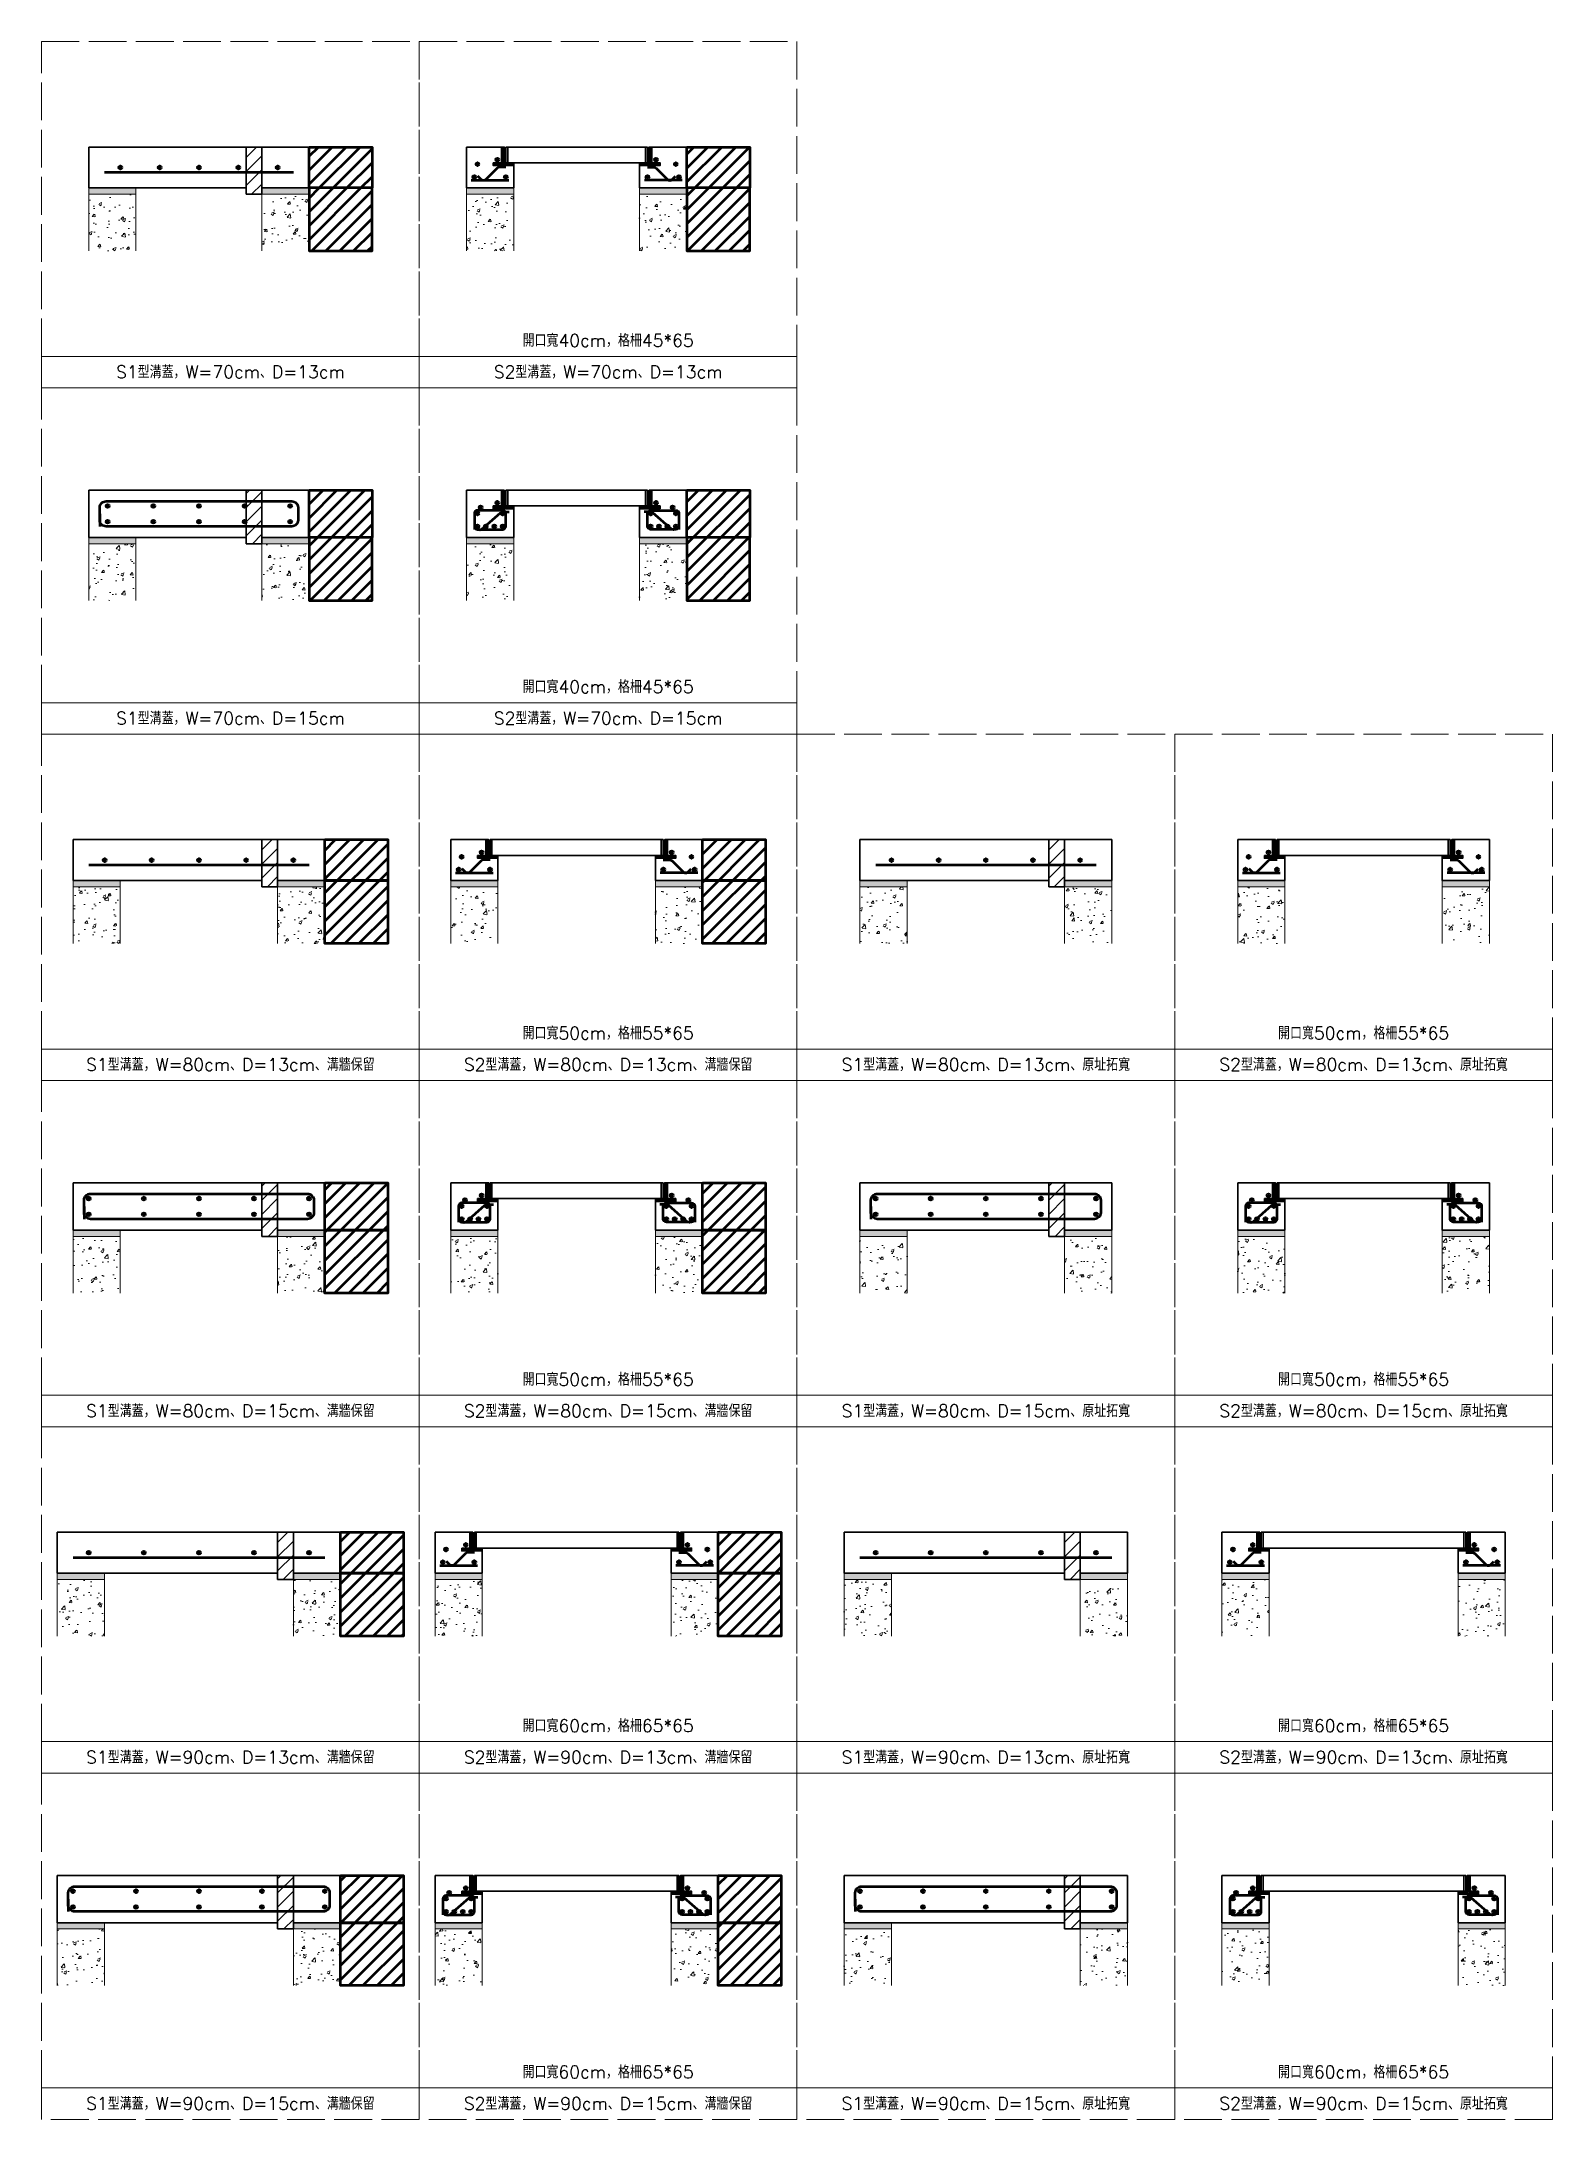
# Model space of a CAD drawing. Extents: x -4891 to 4829, y -5666 to -3242.
# Drawn here: x 3425 to 3905, y -5006 to -4346 of the extents above; entities that cross this region are included whole.
import ezdxf

# ---------------------------------------------------------------- set-up
doc = ezdxf.new("R2010")
doc.units = 0
doc.header["$MEASUREMENT"] = 0
doc.linetypes.add('ACAD_ISO02W100', pattern=[15, 12, -3])
for name, color, linetype, lineweight in [('一、3.基本-變更', 1, 'Continuous', 50), ('二、1.繪圖-既有設施', 8, 'Continuous', 20), ('二、2.繪圖-施作項目', 181, 'Continuous', 30), ('二、5.繪圖-鋼筋', 60, 'Continuous', 50), ('二、6.繪圖-其他施作項目', 35, 'Continuous', 30)]:
    doc.layers.add(name, color=color, linetype=linetype, lineweight=lineweight)
doc.layers.add('一、4.基本-隱藏', color=9, linetype='ACAD_ISO02W100', lineweight=20, plot=False)
doc.layers.add('三、3.文字-註解文字', color=2, linetype='Continuous')
doc.styles.add('Content', font='romans.shx', dxfattribs={"height": 4, "bigfont": 'genie.shx'})
pattern_1 = [(0, (-224129.11284, -336857.6605), (0.635, 0.635), [0.3175, -0.9525]), (90, (-224128.9541, -336857.8192), (-0.635, 0.635), [0.3175, -0.9525])]
pattern_2 = [(50, (-224129.113, -336857.6605), (9.10923345, -0.79695428), [0.9525, -10.4775]), (355, (-224129.113, -336857.6605), (-1.76217107, 9.55284226), [0.762, -8.3820292]), (100.4514447, (-224128.354, -336857.727), (7.34706235, 8.7558876), [0.80950044, -8.90451223]), (46.1842, (-224129.113, -336855.12), (13.55395204, -2.1021164), [1.42875, -15.71625]), (96.6355576, (-224127.983, -336855.296), (11.8702067, 12.37130623), [1.21425116, -13.3567804]), (351.184151, (-224129.113, -336855.12), (11.8702067, 12.37130623), [1.14299835, -12.5729866]), (21, (-224127.843, -336855.7555), (7.58071956, -5.11325991), [0.9525, -10.4775]), (326, (-224127.843, -336855.7555), (3.09010142, 9.2093983), [0.762, -8.382]), (71.451445, (-224127.211, -336856.182), (10.67082096, 4.09613844), [0.80950044, -8.90449688]), (37.5, (-224129.113, -336857.6605), (0.154430163, 4.227751944), [0, -8.2804, 0, -8.509, 0, -8.41375]), (7.5, (-224129.113, -336857.6605), (3.340983126, 5.00902874), [0, -4.8514, 0, -8.0899, 0, -3.20675]), (327.5, (-224131.945, -336857.6605), (6.779529758, -0.2864372), [0, -3.175, 0, -9.906, 0, -13.1445]), (317.5, (-224133.215, -336857.6605), (7.40645907, 1.27132455), [0, -4.1275, 0, -6.5786, 0, -9.3345])]
pattern_3 = [(0, (-224119.11284, -336857.6605), (0.635, 0.635), [0.3175, -0.9525]), (90, (-224118.9541, -336857.8192), (-0.635, 0.635), [0.3175, -0.9525])]
pattern_4 = [(45, (-224119.1128, -336857.6605), (-2.24506403, 2.24506403), [])]
pattern_5 = [(50, (-224119.113, -336857.6605), (9.10923345, -0.79695428), [0.9525, -10.4775]), (355, (-224119.113, -336857.6605), (-1.76217107, 9.55284226), [0.762, -8.3820292]), (100.4514447, (-224118.354, -336857.727), (7.34706235, 8.7558876), [0.80950044, -8.90451223]), (46.1842, (-224119.113, -336855.12), (13.55395204, -2.1021164), [1.42875, -15.71625]), (96.6355576, (-224117.983, -336855.296), (11.8702067, 12.37130623), [1.21425116, -13.3567804]), (351.184151, (-224119.113, -336855.12), (11.8702067, 12.37130623), [1.14299835, -12.5729866]), (21, (-224117.843, -336855.7555), (7.58071956, -5.11325991), [0.9525, -10.4775]), (326, (-224117.843, -336855.7555), (3.09010142, 9.2093983), [0.762, -8.382]), (71.451445, (-224117.211, -336856.182), (10.67082096, 4.09613844), [0.80950044, -8.90449688]), (37.5, (-224119.113, -336857.6605), (0.154430163, 4.227751944), [0, -8.2804, 0, -8.509, 0, -8.41375]), (7.5, (-224119.113, -336857.6605), (3.340983126, 5.00902874), [0, -4.8514, 0, -8.0899, 0, -3.20675]), (327.5, (-224121.945, -336857.6605), (6.779529758, -0.2864372), [0, -3.175, 0, -9.906, 0, -13.1445]), (317.5, (-224123.215, -336857.6605), (7.40645907, 1.27132455), [0, -4.1275, 0, -6.5786, 0, -9.3345])]

msp = doc.modelspace()

# ---------------------------------------------------------------- texts
at = {"layer": '三、3.文字-註解文字', "char_height": 4, "attachment_point": 5, "style": 'Content'}
for s, width, insert in [('開口寬40cm，格柵45*65', 84.48253, (3605.347, -4441.296)), ('S1型溝蓋，W=70cm、D=13cm', 84.48253, (3485.347, -4451.296)), ('S2型溝蓋，W=70cm、D=13cm', 84.48253, (3605.347, -4451.296)), ('開口寬40cm，格柵45*65', 84.48253, (3605.347, -4551.296)), ('S1型溝蓋，W=70cm、D=15cm', 84.48253, (3485.347, -4561.296)), ('S2型溝蓋，W=70cm、D=15cm', 84.48253, (3605.347, -4561.296)), ('開口寬50cm，格柵55*65', 84.48253, (3605.347, -4661.296)), ('開口寬50cm，格柵55*65', 84.48253, (3845.347, -4661.296)), ('S1型溝蓋，W=80cm、D=13cm、溝牆保留', 108.60993, (3485.347, -4671.296)), ('S2型溝蓋，W=80cm、D=13cm、溝牆保留', 112.95285, (3605.347, -4671.296)), ('S1型溝蓋，W=80cm、D=13cm、原址拓寬', 109.87052, (3725.347, -4671.296)), ('S2型溝蓋，W=80cm、D=13cm、原址拓寬', 113.28813, (3845.347, -4671.296)), ('開口寬50cm，格柵55*65', 84.48253, (3605.347, -4771.296)), ('開口寬50cm，格柵55*65', 84.48253, (3845.347, -4771.296)), ('S1型溝蓋，W=80cm、D=15cm、溝牆保留', 108.60993, (3485.347, -4781.296)), ('S2型溝蓋，W=80cm、D=15cm、溝牆保留', 112.95285, (3605.347, -4781.296)), ('S1型溝蓋，W=80cm、D=15cm、原址拓寬', 109.87052, (3725.347, -4781.296)), ('S2型溝蓋，W=80cm、D=15cm、原址拓寬', 113.28813, (3845.347, -4781.296)), ('開口寬60cm，格柵65*65', 84.48253, (3605.347, -4881.296)), ('開口寬60cm，格柵65*65', 84.48253, (3845.347, -4881.296)), ('S1型溝蓋，W=90cm、D=13cm、溝牆保留', 108.60993, (3485.347, -4891.296)), ('S2型溝蓋，W=90cm、D=13cm、溝牆保留', 112.95285, (3605.347, -4891.296)), ('S1型溝蓋，W=90cm、D=13cm、原址拓寬', 109.87052, (3725.347, -4891.296)), ('S2型溝蓋，W=90cm、D=13cm、原址拓寬', 113.28813, (3845.347, -4891.296)), ('開口寬60cm，格柵65*65', 84.48253, (3605.347, -4991.296)), ('開口寬60cm，格柵65*65', 84.48253, (3845.347, -4991.296)), ('S1型溝蓋，W=90cm、D=15cm、溝牆保留', 108.60993, (3485.347, -5001.296)), ('S2型溝蓋，W=90cm、D=15cm、溝牆保留', 112.95285, (3605.347, -5001.296)), ('S1型溝蓋，W=90cm、D=15cm、原址拓寬', 109.87052, (3725.347, -5001.296)), ('S2型溝蓋，W=90cm、D=15cm、原址拓寬', 113.28813, (3845.347, -5001.296))]:
    msp.add_mtext_dynamic_manual_height_columns(s, width=width, gutter_width=20, heights=[0], dxfattribs=dict(at, insert=insert))

# ---------------------------------------------------------------- hatches: boundary and pattern name
at = {"layer": '一、3.基本-變更', "linetype": 'Continuous'}
h = msp.add_hatch(dxfattribs=at)
h.set_pattern_fill('ANSI31', color=256, scale=25)
h.paths.add_polyline_path([(3530.347, -4379.796), (3510.347, -4379.796), (3510.347, -4392.796), (3530.347, -4392.796)])
h = msp.add_hatch(dxfattribs=at)
h.set_pattern_fill('ANSI31', color=256, scale=25)
h.paths.add_polyline_path([(3650.347, -4379.796), (3630.347, -4379.796), (3630.347, -4392.796), (3650.347, -4392.796)])
h.paths.add_polyline_path([(3650.347, -4392.796), (3630.347, -4392.796), (3630.347, -4412.796), (3650.347, -4412.796)])
h = msp.add_hatch(dxfattribs=at)
h.set_pattern_fill('ANSI31', color=256, scale=25)
h.paths.add_polyline_path([(3530.347, -4392.796), (3510.347, -4392.796), (3510.347, -4412.796), (3530.347, -4412.796)])
h = msp.add_hatch(dxfattribs=at)
h.set_pattern_fill('ANSI31', color=256, scale=25)
h.paths.add_polyline_path([(3530.347, -4488.796), (3510.347, -4488.796), (3510.347, -4503.796), (3530.347, -4503.796)])
h.paths.add_polyline_path([(3530.347, -4503.796), (3510.347, -4503.796), (3510.347, -4523.796), (3530.347, -4523.796)])
h = msp.add_hatch(dxfattribs=at)
h.set_pattern_fill('ANSI31', color=256, scale=25)
h.paths.add_polyline_path([(3650.347, -4488.796), (3630.347, -4488.796), (3630.347, -4503.796), (3650.347, -4503.796)])
h.paths.add_polyline_path([(3650.347, -4503.796), (3630.347, -4503.796), (3630.347, -4523.796), (3650.347, -4523.796)])
at = {"layer": '一、3.基本-變更'}
h = msp.add_hatch(dxfattribs=at)
h.set_pattern_fill('ANSI31', color=256)
h.set_pattern_definition(pattern_4)
h.paths.add_polyline_path([(3535.347, -4599.796), (3515.347, -4599.796), (3515.347, -4612.796), (3535.347, -4612.796)])
h.paths.add_polyline_path([(3535.347, -4612.796), (3515.347, -4612.796), (3515.347, -4632.796), (3535.347, -4632.796)])
h = msp.add_hatch(dxfattribs=at)
h.set_pattern_fill('ANSI31', color=256)
h.set_pattern_definition(pattern_4)
h.paths.add_polyline_path([(3655.347, -4599.796), (3635.347, -4599.796), (3635.347, -4612.796), (3655.347, -4612.796)])
h.paths.add_polyline_path([(3655.347, -4612.796), (3635.347, -4612.796), (3635.347, -4632.796), (3655.347, -4632.796)])
h = msp.add_hatch(dxfattribs=at)
h.set_pattern_fill('ANSI31', color=256)
h.set_pattern_definition(pattern_4)
h.paths.add_polyline_path([(3535.347, -4723.796), (3535.347, -4708.796), (3515.347, -4708.796), (3515.347, -4723.796)])
h.paths.add_polyline_path([(3515.347, -4723.796), (3515.347, -4743.796), (3535.347, -4743.796), (3535.347, -4723.796)])
h = msp.add_hatch(dxfattribs=at)
h.set_pattern_fill('ANSI31', color=256)
h.set_pattern_definition(pattern_4)
h.paths.add_polyline_path([(3655.347, -4708.796), (3635.347, -4708.796), (3635.347, -4723.796), (3655.347, -4723.796)])
h.paths.add_polyline_path([(3655.347, -4723.796), (3635.347, -4723.796), (3635.347, -4743.796), (3655.347, -4743.796)])
h = msp.add_hatch(dxfattribs=at)
h.set_pattern_fill('ANSI31', color=256)
h.set_pattern_definition(pattern_4)
h.paths.add_polyline_path([(3540.347, -4819.796), (3520.347, -4819.796), (3520.347, -4832.796), (3540.347, -4832.796)])
h.paths.add_polyline_path([(3540.347, -4832.796), (3520.347, -4832.796), (3520.347, -4852.796), (3540.347, -4852.796)])
h = msp.add_hatch(dxfattribs=at)
h.set_pattern_fill('ANSI31', color=256)
h.set_pattern_definition(pattern_4)
h.paths.add_polyline_path([(3640.347, -4819.796), (3640.347, -4832.796), (3660.347, -4832.796), (3660.347, -4819.796)])
h.paths.add_polyline_path([(3660.347, -4832.796), (3640.347, -4832.796), (3640.347, -4852.796), (3660.347, -4852.796)])
h = msp.add_hatch(dxfattribs=at)
h.set_pattern_fill('ANSI31', color=256)
h.set_pattern_definition(pattern_4)
h.paths.add_polyline_path([(3520.347, -4928.796), (3520.347, -4943.796), (3540.347, -4943.796), (3540.347, -4928.796)])
h.paths.add_polyline_path([(3540.347, -4963.796), (3540.347, -4943.796), (3520.347, -4943.796), (3520.347, -4963.796)])
h = msp.add_hatch(dxfattribs=at)
h.set_pattern_fill('ANSI31', color=256)
h.set_pattern_definition(pattern_4)
h.paths.add_polyline_path([(3660.347, -4943.796), (3660.347, -4928.796), (3640.347, -4928.796), (3640.347, -4943.796)])
h.paths.add_polyline_path([(3660.347, -4943.796), (3640.347, -4943.796), (3640.347, -4963.796), (3660.347, -4963.796)])
at = {"layer": '二、1.繪圖-既有設施'}
h = msp.add_hatch(dxfattribs=at)
h.set_pattern_fill('CROSS', color=256, scale=0.1)
h.set_pattern_definition(pattern_1)
h.paths.add_polyline_path([(3455.347, -4392.796), (3440.347, -4392.796), (3440.347, -4394.796), (3455.347, -4394.796)])
h.paths.add_polyline_path([(3510.347, -4392.796), (3495.347, -4392.796), (3495.347, -4394.796), (3510.347, -4394.796)])
h = msp.add_hatch(dxfattribs=at)
h.set_pattern_fill('AR-CONC', color=256, scale=0.05)
h.set_pattern_definition(pattern_2)
h.paths.add_polyline_path([(3455.347, -4394.796), (3440.347, -4394.796), (3440.347, -4412.796), (3455.347, -4412.796)])
h.paths.add_polyline_path([(3510.347, -4394.796), (3495.347, -4394.796), (3495.347, -4412.796), (3510.347, -4412.796)])
h = msp.add_hatch(dxfattribs=at)
h.set_pattern_fill('CROSS', color=256, scale=0.1)
h.set_pattern_definition(pattern_1)
h.paths.add_polyline_path([(3575.347, -4392.796), (3560.347, -4392.796), (3560.347, -4394.796), (3575.347, -4394.796)])
h.paths.add_polyline_path([(3630.347, -4392.796), (3615.347, -4392.796), (3615.347, -4394.796), (3630.347, -4394.796)])
h = msp.add_hatch(dxfattribs=at)
h.set_pattern_fill('AR-CONC', color=256, scale=0.05)
h.set_pattern_definition([(50, (-224129.113, -336857.6605), (9.10923345, -0.79695428), [0.9525, -10.4775]), (355, (-224129.113, -336857.6605), (-1.76217107, 9.55284226), [0.762, -8.3820292]), (100.4514447, (-224128.354, -336857.727), (7.34706235, 8.7558876), [0.80950044, -8.90451223]), (46.1842, (-224129.113, -336855.12), (13.55395204, -2.1021164), [1.42875, -15.71625]), (96.6355576, (-224127.983, -336855.296), (11.8702067, 12.37130623), [1.21425116, -13.3567804]), (351.184151, (-224129.113, -336855.12), (11.8702067, 12.37130623), [1.14299835, -12.5729866]), (21, (-224127.843, -336855.7555), (7.58071956, -5.11325991), [0.9525, -10.4775]), (326, (-224127.843, -336855.7555), (3.09010142, 9.2093983), [0.762, -8.382]), (71.451445, (-224127.211, -336856.182), (10.67082096, 4.09613844), [0.80950044, -8.90449688]), (37.5, (-224129.113, -336857.6605), (0.154430163, 4.227751944), [0, -8.2804, 0, -8.509, 0, -8.41375]), (7.5, (-224129.113, -336857.6605), (3.340983126, 5.00902874), [0, -4.8514, 0, -8.0899, 0, -3.20675]), (327.5, (-224131.945, -336857.6605), (6.779529758, -0.2864372), [0, -3.175, 0, -9.906, 0, -13.1445]), (317.5, (-224133.215, -336857.6605), (7.40645907, 1.27132455), [0, -4.1275, 0, -6.5786, 0, -9.3345])])
h.paths.add_polyline_path([(3575.347, -4394.796), (3560.347, -4394.796), (3560.347, -4412.796), (3575.347, -4412.796)])
h.paths.add_polyline_path([(3630.347, -4394.796), (3615.347, -4394.796), (3615.347, -4412.796), (3630.347, -4412.796)])
h = msp.add_hatch(dxfattribs=at)
h.set_pattern_fill('CROSS', color=256, scale=0.1)
h.set_pattern_definition(pattern_1)
h.paths.add_polyline_path([(3455.347, -4503.796), (3440.347, -4503.796), (3440.347, -4505.796), (3455.347, -4505.796)])
h.paths.add_polyline_path([(3510.347, -4503.796), (3495.347, -4503.796), (3495.347, -4505.796), (3510.347, -4505.796)])
h = msp.add_hatch(dxfattribs=at)
h.set_pattern_fill('AR-CONC', color=256, scale=0.05)
h.set_pattern_definition(pattern_2)
h.paths.add_polyline_path([(3455.347, -4505.796), (3440.347, -4505.796), (3440.347, -4523.796), (3455.347, -4523.796)])
h.paths.add_polyline_path([(3510.347, -4505.796), (3495.347, -4505.796), (3495.347, -4523.796), (3510.347, -4523.796)])
h = msp.add_hatch(dxfattribs=at)
h.set_pattern_fill('CROSS', color=256, scale=0.1)
h.set_pattern_definition(pattern_1)
h.paths.add_polyline_path([(3575.347, -4505.796), (3575.347, -4503.796), (3560.347, -4503.796), (3560.347, -4505.796)])
h.paths.add_polyline_path([(3615.347, -4503.796), (3615.347, -4505.796), (3630.347, -4505.796), (3630.347, -4503.796)])
h = msp.add_hatch(dxfattribs=at)
h.set_pattern_fill('AR-CONC', color=256, scale=0.05)
h.set_pattern_definition(pattern_2)
h.paths.add_polyline_path([(3575.347, -4505.796), (3560.347, -4505.796), (3560.347, -4523.796), (3575.347, -4523.796)])
h.paths.add_polyline_path([(3630.347, -4505.796), (3615.347, -4505.796), (3615.347, -4523.796), (3630.347, -4523.796)])
h = msp.add_hatch(dxfattribs=at)
h.set_pattern_fill('CROSS', color=256, scale=0.1)
h.set_pattern_definition(pattern_3)
h.paths.add_polyline_path([(3450.347, -4612.796), (3435.347, -4612.796), (3435.347, -4614.796), (3450.347, -4614.796)])
h.paths.add_polyline_path([(3515.347, -4612.796), (3500.347, -4612.796), (3500.347, -4614.796), (3515.347, -4614.796)])
h = msp.add_hatch(dxfattribs=at)
h.set_pattern_fill('CROSS', color=256, scale=0.1)
h.set_pattern_definition(pattern_3)
h.paths.add_polyline_path([(3555.347, -4612.796), (3555.347, -4614.796), (3570.347, -4614.796), (3570.347, -4612.796)])
h.paths.add_polyline_path([(3620.347, -4612.796), (3620.347, -4614.796), (3635.347, -4614.796), (3635.347, -4612.796)])
h = msp.add_hatch(dxfattribs=at)
h.set_pattern_fill('CROSS', color=256, scale=0.1)
h.set_pattern_definition(pattern_3)
h.paths.add_polyline_path([(3700.347, -4612.796), (3685.347, -4612.796), (3685.347, -4614.796), (3700.347, -4614.796)])
h.paths.add_polyline_path([(3765.347, -4612.796), (3750.347, -4612.796), (3750.347, -4614.796), (3765.347, -4614.796)])
h = msp.add_hatch(dxfattribs=at)
h.set_pattern_fill('CROSS', color=256, scale=0.1)
h.set_pattern_definition(pattern_3)
h.paths.add_polyline_path([(3820.347, -4612.796), (3805.347, -4612.796), (3805.347, -4614.796), (3820.347, -4614.796)])
h.paths.add_polyline_path([(3885.347, -4612.796), (3870.347, -4612.796), (3870.347, -4614.796), (3885.347, -4614.796)])
h = msp.add_hatch(dxfattribs=at)
h.set_pattern_fill('AR-CONC', color=256, scale=0.05)
h.set_pattern_definition(pattern_5)
h.paths.add_polyline_path([(3450.347, -4614.796), (3435.347, -4614.796), (3435.347, -4632.796), (3450.347, -4632.796)])
h.paths.add_polyline_path([(3515.347, -4614.796), (3500.347, -4614.796), (3500.347, -4632.796), (3515.347, -4632.796)])
h = msp.add_hatch(dxfattribs=at)
h.set_pattern_fill('AR-CONC', color=256, scale=0.05)
h.set_pattern_definition(pattern_5)
h.paths.add_polyline_path([(3570.347, -4614.796), (3555.347, -4614.796), (3555.347, -4632.796), (3570.347, -4632.796)])
h.paths.add_polyline_path([(3635.347, -4614.796), (3620.347, -4614.796), (3620.347, -4632.796), (3635.347, -4632.796)])
h = msp.add_hatch(dxfattribs=at)
h.set_pattern_fill('AR-CONC', color=256, scale=0.05)
h.set_pattern_definition(pattern_5)
h.paths.add_polyline_path([(3700.347, -4614.796), (3685.347, -4614.796), (3685.347, -4632.796), (3700.347, -4632.796)])
h.paths.add_polyline_path([(3765.347, -4614.796), (3750.347, -4614.796), (3750.347, -4632.796), (3765.347, -4632.796)])
h = msp.add_hatch(dxfattribs=at)
h.set_pattern_fill('AR-CONC', color=256, scale=0.05)
h.set_pattern_definition(pattern_5)
h.paths.add_polyline_path([(3820.347, -4614.796), (3805.347, -4614.796), (3805.347, -4632.796), (3820.347, -4632.796)])
h.paths.add_polyline_path([(3885.347, -4614.796), (3870.347, -4614.796), (3870.347, -4632.796), (3885.347, -4632.796)])
h = msp.add_hatch(dxfattribs=at)
h.set_pattern_fill('CROSS', color=256, scale=0.1)
h.set_pattern_definition(pattern_3)
h.paths.add_polyline_path([(3450.347, -4723.796), (3435.347, -4723.796), (3435.347, -4725.796), (3450.347, -4725.796)])
h.paths.add_polyline_path([(3515.347, -4723.796), (3500.347, -4723.796), (3500.347, -4725.796), (3515.347, -4725.796)])
h = msp.add_hatch(dxfattribs=at)
h.set_pattern_fill('CROSS', color=256, scale=0.1)
h.set_pattern_definition(pattern_3)
h.paths.add_polyline_path([(3570.347, -4723.796), (3555.347, -4723.796), (3555.347, -4725.796), (3570.347, -4725.796)])
h.paths.add_polyline_path([(3635.347, -4723.796), (3620.347, -4723.796), (3620.347, -4725.796), (3635.347, -4725.796)])
h = msp.add_hatch(dxfattribs=at)
h.set_pattern_fill('CROSS', color=256, scale=0.1)
h.set_pattern_definition(pattern_3)
h.paths.add_polyline_path([(3700.347, -4723.796), (3685.347, -4723.796), (3685.347, -4725.796), (3700.347, -4725.796)])
h.paths.add_polyline_path([(3765.347, -4723.796), (3750.347, -4723.796), (3750.347, -4725.796), (3765.347, -4725.796)])
h = msp.add_hatch(dxfattribs=at)
h.set_pattern_fill('CROSS', color=256, scale=0.1)
h.set_pattern_definition(pattern_3)
h.paths.add_polyline_path([(3820.347, -4723.796), (3805.347, -4723.796), (3805.347, -4725.796), (3820.347, -4725.796)])
h.paths.add_polyline_path([(3885.347, -4723.796), (3870.347, -4723.796), (3870.347, -4725.796), (3885.347, -4725.796)])
h = msp.add_hatch(dxfattribs=at)
h.set_pattern_fill('AR-CONC', color=256, scale=0.05)
h.set_pattern_definition(pattern_5)
h.paths.add_polyline_path([(3450.347, -4725.796), (3435.347, -4725.796), (3435.347, -4743.796), (3450.347, -4743.796)])
h.paths.add_polyline_path([(3515.347, -4725.796), (3500.347, -4725.796), (3500.347, -4743.796), (3515.347, -4743.796)])
h = msp.add_hatch(dxfattribs=at)
h.set_pattern_fill('AR-CONC', color=256, scale=0.05)
h.set_pattern_definition(pattern_5)
h.paths.add_polyline_path([(3570.347, -4725.796), (3555.347, -4725.796), (3555.347, -4743.796), (3570.347, -4743.796)])
h.paths.add_polyline_path([(3635.347, -4725.796), (3620.347, -4725.796), (3620.347, -4743.796), (3635.347, -4743.796)])
h = msp.add_hatch(dxfattribs=at)
h.set_pattern_fill('AR-CONC', color=256, scale=0.05)
h.set_pattern_definition(pattern_5)
h.paths.add_polyline_path([(3700.347, -4725.796), (3685.347, -4725.796), (3685.347, -4743.796), (3700.347, -4743.796)])
h.paths.add_polyline_path([(3765.347, -4725.796), (3750.347, -4725.796), (3750.347, -4743.796), (3765.347, -4743.796)])
h = msp.add_hatch(dxfattribs=at)
h.set_pattern_fill('AR-CONC', color=256, scale=0.05)
h.set_pattern_definition(pattern_5)
h.paths.add_polyline_path([(3820.347, -4725.796), (3805.347, -4725.796), (3805.347, -4743.796), (3820.347, -4743.796)])
h.paths.add_polyline_path([(3885.347, -4725.796), (3870.347, -4725.796), (3870.347, -4743.796), (3885.347, -4743.796)])
h = msp.add_hatch(dxfattribs=at)
h.set_pattern_fill('CROSS', color=256, scale=0.1)
h.set_pattern_definition(pattern_3)
h.paths.add_polyline_path([(3445.347, -4832.796), (3430.347, -4832.796), (3430.347, -4834.796), (3445.347, -4834.796)])
h.paths.add_polyline_path([(3520.347, -4832.796), (3505.347, -4832.796), (3505.347, -4834.796), (3520.347, -4834.796)])
h = msp.add_hatch(dxfattribs=at)
h.set_pattern_fill('AR-CONC', color=256, scale=0.05)
h.set_pattern_definition(pattern_5)
h.paths.add_polyline_path([(3445.347, -4834.796), (3430.347, -4834.796), (3430.347, -4852.796), (3445.347, -4852.796)])
h.paths.add_polyline_path([(3520.347, -4834.796), (3505.347, -4834.796), (3505.347, -4852.796), (3520.347, -4852.796)])
h = msp.add_hatch(dxfattribs=at)
h.set_pattern_fill('CROSS', color=256, scale=0.1)
h.set_pattern_definition(pattern_3)
h.paths.add_polyline_path([(3565.347, -4832.796), (3550.347, -4832.796), (3550.347, -4834.796), (3565.347, -4834.796)])
h.paths.add_polyline_path([(3640.347, -4832.796), (3625.347, -4832.796), (3625.347, -4834.796), (3640.347, -4834.796)])
h = msp.add_hatch(dxfattribs=at)
h.set_pattern_fill('AR-CONC', color=256, scale=0.05)
h.set_pattern_definition(pattern_5)
h.paths.add_polyline_path([(3565.347, -4834.796), (3550.347, -4834.796), (3550.347, -4852.796), (3565.347, -4852.796)])
h.paths.add_polyline_path([(3640.347, -4834.796), (3625.347, -4834.796), (3625.347, -4852.796), (3640.347, -4852.796)])
h = msp.add_hatch(dxfattribs=at)
h.set_pattern_fill('CROSS', color=256, scale=0.1)
h.set_pattern_definition(pattern_3)
h.paths.add_polyline_path([(3695.347, -4832.796), (3680.347, -4832.796), (3680.347, -4834.796), (3695.347, -4834.796)])
h.paths.add_polyline_path([(3770.347, -4832.796), (3755.347, -4832.796), (3755.347, -4834.796), (3770.347, -4834.796)])
h = msp.add_hatch(dxfattribs=at)
h.set_pattern_fill('AR-CONC', color=256, scale=0.05)
h.set_pattern_definition(pattern_5)
h.paths.add_polyline_path([(3695.347, -4834.796), (3680.347, -4834.796), (3680.347, -4852.796), (3695.347, -4852.796)])
h.paths.add_polyline_path([(3770.347, -4834.796), (3755.347, -4834.796), (3755.347, -4852.796), (3770.347, -4852.796)])
h = msp.add_hatch(dxfattribs=at)
h.set_pattern_fill('CROSS', color=256, scale=0.1)
h.set_pattern_definition(pattern_3)
h.paths.add_polyline_path([(3815.347, -4832.796), (3800.347, -4832.796), (3800.347, -4834.796), (3815.347, -4834.796)])
h.paths.add_polyline_path([(3890.347, -4832.796), (3875.347, -4832.796), (3875.347, -4834.796), (3890.347, -4834.796)])
h = msp.add_hatch(dxfattribs=at)
h.set_pattern_fill('AR-CONC', color=256, scale=0.05)
h.set_pattern_definition(pattern_5)
h.paths.add_polyline_path([(3815.347, -4834.796), (3800.347, -4834.796), (3800.347, -4852.796), (3815.347, -4852.796)])
h.paths.add_polyline_path([(3890.347, -4834.796), (3875.347, -4834.796), (3875.347, -4852.796), (3890.347, -4852.796)])
h = msp.add_hatch(dxfattribs=at)
h.set_pattern_fill('CROSS', color=256, scale=0.1)
h.set_pattern_definition(pattern_3)
h.paths.add_polyline_path([(3445.347, -4943.796), (3430.347, -4943.796), (3430.347, -4945.796), (3445.347, -4945.796)])
h.paths.add_polyline_path([(3520.347, -4943.796), (3505.347, -4943.796), (3505.347, -4945.796), (3520.347, -4945.796)])
h = msp.add_hatch(dxfattribs=at)
h.set_pattern_fill('AR-CONC', color=256, scale=0.05)
h.set_pattern_definition(pattern_5)
h.paths.add_polyline_path([(3445.347, -4945.796), (3430.347, -4945.796), (3430.347, -4963.796), (3445.347, -4963.796)])
h.paths.add_polyline_path([(3520.347, -4945.796), (3505.347, -4945.796), (3505.347, -4963.796), (3520.347, -4963.796)])
h = msp.add_hatch(dxfattribs=at)
h.set_pattern_fill('CROSS', color=256, scale=0.1)
h.set_pattern_definition(pattern_3)
h.paths.add_polyline_path([(3565.347, -4943.796), (3550.347, -4943.796), (3550.347, -4945.796), (3565.347, -4945.796)])
h.paths.add_polyline_path([(3640.347, -4943.796), (3625.347, -4943.796), (3625.347, -4945.796), (3640.347, -4945.796)])
h = msp.add_hatch(dxfattribs=at)
h.set_pattern_fill('AR-CONC', color=256, scale=0.05)
h.set_pattern_definition(pattern_5)
h.paths.add_polyline_path([(3565.347, -4945.796), (3550.347, -4945.796), (3550.347, -4963.796), (3565.347, -4963.796)])
h.paths.add_polyline_path([(3640.347, -4945.796), (3625.347, -4945.796), (3625.347, -4963.796), (3640.347, -4963.796)])
h = msp.add_hatch(dxfattribs=at)
h.set_pattern_fill('CROSS', color=256, scale=0.1)
h.set_pattern_definition(pattern_3)
h.paths.add_polyline_path([(3695.347, -4943.796), (3680.347, -4943.796), (3680.347, -4945.796), (3695.347, -4945.796)])
h.paths.add_polyline_path([(3770.347, -4943.796), (3755.347, -4943.796), (3755.347, -4945.796), (3770.347, -4945.796)])
h = msp.add_hatch(dxfattribs=at)
h.set_pattern_fill('AR-CONC', color=256, scale=0.05)
h.set_pattern_definition(pattern_5)
h.paths.add_polyline_path([(3695.347, -4945.796), (3680.347, -4945.796), (3680.347, -4963.796), (3695.347, -4963.796)])
h.paths.add_polyline_path([(3770.347, -4945.796), (3755.347, -4945.796), (3755.347, -4963.796), (3770.347, -4963.796)])
h = msp.add_hatch(dxfattribs=at)
h.set_pattern_fill('CROSS', color=256, scale=0.1)
h.set_pattern_definition(pattern_3)
h.paths.add_polyline_path([(3815.347, -4943.796), (3800.347, -4943.796), (3800.347, -4945.796), (3815.347, -4945.796)])
h.paths.add_polyline_path([(3890.347, -4943.796), (3875.347, -4943.796), (3875.347, -4945.796), (3890.347, -4945.796)])
h = msp.add_hatch(dxfattribs=at)
h.set_pattern_fill('AR-CONC', color=256, scale=0.05)
h.set_pattern_definition(pattern_5)
h.paths.add_polyline_path([(3815.347, -4945.796), (3800.347, -4945.796), (3800.347, -4963.796), (3815.347, -4963.796)])
h.paths.add_polyline_path([(3890.347, -4945.796), (3875.347, -4945.796), (3875.347, -4963.796), (3890.347, -4963.796)])
at = {"layer": '二、5.繪圖-鋼筋'}
h = msp.add_hatch(color=256, dxfattribs=at)
h.dxf.hatch_style = 1
h.paths.add_polyline_path([(3449.847, -4386.296, 1), (3450.847, -4386.296, 1)])
h = msp.add_hatch(color=256, dxfattribs=at)
h.dxf.hatch_style = 1
h.paths.add_polyline_path([(3462.347, -4386.296, 1), (3463.347, -4386.296, 1)])
h = msp.add_hatch(color=256, dxfattribs=at)
h.dxf.hatch_style = 1
h.paths.add_polyline_path([(3474.847, -4386.296, 1), (3475.847, -4386.296, 1)])
h = msp.add_hatch(color=256, dxfattribs=at)
h.dxf.hatch_style = 1
h.paths.add_polyline_path([(3487.347, -4386.296, 1), (3488.347, -4386.296, 1)])
h = msp.add_hatch(color=256, dxfattribs=at)
h.dxf.hatch_style = 1
h.paths.add_polyline_path([(3499.847, -4386.296, 1), (3500.847, -4386.296, 1)])
h = msp.add_hatch(color=256, dxfattribs=at)
h.dxf.hatch_style = 1
h.paths.add_polyline_path([(3562.347, -4389.296, 1), (3563.347, -4389.296, 1)])
h = msp.add_hatch(color=256, dxfattribs=at)
h.dxf.hatch_style = 1
h.paths.add_polyline_path([(3563.347, -4385.246, 1), (3564.347, -4385.246, 1)])
h = msp.add_hatch(color=256, dxfattribs=at)
h.dxf.hatch_style = 1
h.paths.add_polyline_path([(3569.647, -4383.796, 1), (3570.647, -4383.796, 1)])
h = msp.add_hatch(color=256, dxfattribs=at)
h.dxf.hatch_style = 1
h.paths.add_polyline_path([(3572.347, -4389.296, 1), (3573.347, -4389.296, 1)])
h = msp.add_hatch(color=256, dxfattribs=at)
h.dxf.hatch_style = 1
h.paths.add_polyline_path([(3617.347, -4389.296, 1), (3618.347, -4389.296, 1)])
h = msp.add_hatch(color=256, dxfattribs=at)
h.dxf.hatch_style = 1
h.paths.add_polyline_path([(3620.047, -4383.796, 1), (3621.047, -4383.796, 1)])
h = msp.add_hatch(color=256, dxfattribs=at)
h.dxf.hatch_style = 1
h.paths.add_polyline_path([(3626.347, -4385.246, 1), (3627.347, -4385.246, 1)])
h = msp.add_hatch(color=256, dxfattribs=at)
h.dxf.hatch_style = 1
h.paths.add_polyline_path([(3627.347, -4389.296, 1), (3628.347, -4389.296, 1)])
h = msp.add_hatch(color=256, dxfattribs=at)
h.dxf.hatch_style = 1
h.paths.add_polyline_path([(3445.847, -4493.796, 1), (3446.847, -4493.796, 1)])
h = msp.add_hatch(color=256, dxfattribs=at)
h.dxf.hatch_style = 1
h.paths.add_polyline_path([(3460.347, -4493.796, 1), (3461.347, -4493.796, 1)])
h = msp.add_hatch(color=256, dxfattribs=at)
h.dxf.hatch_style = 1
h.paths.add_polyline_path([(3474.847, -4493.796, 1), (3475.847, -4493.796, 1)])
h = msp.add_hatch(color=256, dxfattribs=at)
h.dxf.hatch_style = 1
h.paths.add_polyline_path([(3489.347, -4493.796, 1), (3490.347, -4493.796, 1)])
h = msp.add_hatch(color=256, dxfattribs=at)
h.dxf.hatch_style = 1
h.paths.add_polyline_path([(3503.847, -4493.796, 1), (3504.847, -4493.796, 1)])
h = msp.add_hatch(color=256, dxfattribs=at)
h.dxf.hatch_style = 1
h.paths.add_polyline_path([(3564.347, -4494.246, 1), (3565.347, -4494.246, 1)])
h = msp.add_hatch(color=256, dxfattribs=at)
h.dxf.hatch_style = 1
h.paths.add_polyline_path([(3569.647, -4492.796, 1), (3570.647, -4492.796, 1)])
h = msp.add_hatch(color=256, dxfattribs=at)
h.dxf.hatch_style = 1
h.paths.add_polyline_path([(3620.047, -4492.796, 1), (3621.047, -4492.796, 1)])
h = msp.add_hatch(color=256, dxfattribs=at)
h.dxf.hatch_style = 1
h.paths.add_polyline_path([(3625.347, -4494.246, 1), (3626.347, -4494.246, 1)])
h = msp.add_hatch(color=256, dxfattribs=at)
h.dxf.hatch_style = 1
h.paths.add_polyline_path([(3445.847, -4498.796, 1), (3446.847, -4498.796, 1)])
h = msp.add_hatch(color=256, dxfattribs=at)
h.dxf.hatch_style = 1
h.paths.add_polyline_path([(3460.347, -4498.796, 1), (3461.347, -4498.796, 1)])
h = msp.add_hatch(color=256, dxfattribs=at)
h.dxf.hatch_style = 1
h.paths.add_polyline_path([(3474.847, -4498.796, 1), (3475.847, -4498.796, 1)])
h = msp.add_hatch(color=256, dxfattribs=at)
h.dxf.hatch_style = 1
h.paths.add_polyline_path([(3489.347, -4498.796, 1), (3490.347, -4498.796, 1)])
h = msp.add_hatch(color=256, dxfattribs=at)
h.dxf.hatch_style = 1
h.paths.add_polyline_path([(3503.847, -4498.796, 1), (3504.847, -4498.796, 1)])
h = msp.add_hatch(color=256, dxfattribs=at)
h.dxf.hatch_style = 1
h.paths.add_polyline_path([(3563.347, -4496.196, 1), (3564.347, -4496.196, 1)])
h = msp.add_hatch(color=256, dxfattribs=at)
h.dxf.hatch_style = 1
h.paths.add_polyline_path([(3563.347, -4500.296, 1), (3564.347, -4500.296, 1)])
h = msp.add_hatch(color=256, dxfattribs=at)
h.dxf.hatch_style = 1
h.paths.add_polyline_path([(3566.007, -4500.296, 1), (3567.007, -4500.296, 1)])
h = msp.add_hatch(color=256, dxfattribs=at)
h.dxf.hatch_style = 1
h.paths.add_polyline_path([(3568.677, -4500.296, 1), (3569.677, -4500.296, 1)])
h = msp.add_hatch(color=256, dxfattribs=at)
h.dxf.hatch_style = 1
h.paths.add_polyline_path([(3571.347, -4496.196, 1), (3572.347, -4496.196, 1)])
h = msp.add_hatch(color=256, dxfattribs=at)
h.dxf.hatch_style = 1
h.paths.add_polyline_path([(3571.347, -4500.296, 1), (3572.347, -4500.296, 1)])
h = msp.add_hatch(color=256, dxfattribs=at)
h.dxf.hatch_style = 1
h.paths.add_polyline_path([(3618.347, -4496.196, 1), (3619.347, -4496.196, 1)])
h = msp.add_hatch(color=256, dxfattribs=at)
h.dxf.hatch_style = 1
h.paths.add_polyline_path([(3618.347, -4500.296, 1), (3619.347, -4500.296, 1)])
h = msp.add_hatch(color=256, dxfattribs=at)
h.dxf.hatch_style = 1
h.paths.add_polyline_path([(3621.017, -4500.296, 1), (3622.017, -4500.296, 1)])
h = msp.add_hatch(color=256, dxfattribs=at)
h.dxf.hatch_style = 1
h.paths.add_polyline_path([(3623.687, -4500.296, 1), (3624.687, -4500.296, 1)])
h = msp.add_hatch(color=256, dxfattribs=at)
h.dxf.hatch_style = 1
h.paths.add_polyline_path([(3626.347, -4496.196, 1), (3627.347, -4496.196, 1)])
h = msp.add_hatch(color=256, dxfattribs=at)
h.dxf.hatch_style = 1
h.paths.add_polyline_path([(3626.347, -4500.296, 1), (3627.347, -4500.296, 1)])
h = msp.add_hatch(color=256, dxfattribs=at)
h.dxf.hatch_style = 1
h.paths.add_polyline_path([(3444.885, -4606.296, 1), (3445.885, -4606.296, 1)])
h = msp.add_hatch(color=256, dxfattribs=at)
h.dxf.hatch_style = 1
h.paths.add_polyline_path([(3459.847, -4606.296, 1), (3460.847, -4606.296, 1)])
h = msp.add_hatch(color=256, dxfattribs=at)
h.dxf.hatch_style = 1
h.paths.add_polyline_path([(3474.847, -4606.296, 1), (3475.847, -4606.296, 1)])
h = msp.add_hatch(color=256, dxfattribs=at)
h.dxf.hatch_style = 1
h.paths.add_polyline_path([(3489.847, -4606.296, 1), (3490.847, -4606.296, 1)])
h = msp.add_hatch(color=256, dxfattribs=at)
h.dxf.hatch_style = 1
h.paths.add_polyline_path([(3504.81, -4606.296, 1), (3505.81, -4606.296, 1)])
h = msp.add_hatch(color=256, dxfattribs=at)
h.dxf.hatch_style = 1
h.paths.add_polyline_path([(3558.347, -4605.246, 1), (3559.347, -4605.246, 1)])
h = msp.add_hatch(color=256, dxfattribs=at)
h.dxf.hatch_style = 1
h.paths.add_polyline_path([(3564.647, -4603.796, 1), (3565.647, -4603.796, 1)])
h = msp.add_hatch(color=256, dxfattribs=at)
h.dxf.hatch_style = 1
h.paths.add_polyline_path([(3625.047, -4603.796, 1), (3626.047, -4603.796, 1)])
h = msp.add_hatch(color=256, dxfattribs=at)
h.dxf.hatch_style = 1
h.paths.add_polyline_path([(3631.347, -4605.246, 1), (3632.347, -4605.246, 1)])
h = msp.add_hatch(color=256, dxfattribs=at)
h.dxf.hatch_style = 1
h.paths.add_polyline_path([(3694.885, -4606.296, 1), (3695.885, -4606.296, 1)])
h = msp.add_hatch(color=256, dxfattribs=at)
h.dxf.hatch_style = 1
h.paths.add_polyline_path([(3709.847, -4606.296, 1), (3710.847, -4606.296, 1)])
h = msp.add_hatch(color=256, dxfattribs=at)
h.dxf.hatch_style = 1
h.paths.add_polyline_path([(3724.847, -4606.296, 1), (3725.847, -4606.296, 1)])
h = msp.add_hatch(color=256, dxfattribs=at)
h.dxf.hatch_style = 1
h.paths.add_polyline_path([(3739.847, -4606.296, 1), (3740.847, -4606.296, 1)])
h = msp.add_hatch(color=256, dxfattribs=at)
h.dxf.hatch_style = 1
h.paths.add_polyline_path([(3754.81, -4606.296, 1), (3755.81, -4606.296, 1)])
h = msp.add_hatch(color=256, dxfattribs=at)
h.dxf.hatch_style = 1
h.paths.add_polyline_path([(3808.347, -4605.246, 1), (3809.347, -4605.246, 1)])
h = msp.add_hatch(color=256, dxfattribs=at)
h.dxf.hatch_style = 1
h.paths.add_polyline_path([(3814.647, -4603.796, 1), (3815.647, -4603.796, 1)])
h = msp.add_hatch(color=256, dxfattribs=at)
h.dxf.hatch_style = 1
h.paths.add_polyline_path([(3875.047, -4603.796, 1), (3876.047, -4603.796, 1)])
h = msp.add_hatch(color=256, dxfattribs=at)
h.dxf.hatch_style = 1
h.paths.add_polyline_path([(3881.347, -4605.246, 1), (3882.347, -4605.246, 1)])
h = msp.add_hatch(color=256, dxfattribs=at)
h.dxf.hatch_style = 1
h.paths.add_polyline_path([(3557.347, -4609.296, 1), (3558.347, -4609.296, 1)])
h = msp.add_hatch(color=256, dxfattribs=at)
h.dxf.hatch_style = 1
h.paths.add_polyline_path([(3567.347, -4609.296, 1), (3568.347, -4609.296, 1)])
h = msp.add_hatch(color=256, dxfattribs=at)
h.dxf.hatch_style = 1
h.paths.add_polyline_path([(3622.347, -4609.296, 1), (3623.347, -4609.296, 1)])
h = msp.add_hatch(color=256, dxfattribs=at)
h.dxf.hatch_style = 1
h.paths.add_polyline_path([(3632.347, -4609.296, 1), (3633.347, -4609.296, 1)])
h = msp.add_hatch(color=256, dxfattribs=at)
h.dxf.hatch_style = 1
h.paths.add_polyline_path([(3807.347, -4609.296, 1), (3808.347, -4609.296, 1)])
h = msp.add_hatch(color=256, dxfattribs=at)
h.dxf.hatch_style = 1
h.paths.add_polyline_path([(3817.347, -4609.296, 1), (3818.347, -4609.296, 1)])
h = msp.add_hatch(color=256, dxfattribs=at)
h.dxf.hatch_style = 1
h.paths.add_polyline_path([(3872.347, -4609.296, 1), (3873.347, -4609.296, 1)])
h = msp.add_hatch(color=256, dxfattribs=at)
h.dxf.hatch_style = 1
h.paths.add_polyline_path([(3882.347, -4609.296, 1), (3883.347, -4609.296, 1)])
h = msp.add_hatch(color=256, dxfattribs=at)
h.dxf.hatch_style = 1
h.paths.add_polyline_path([(3564.647, -4712.796, 1), (3565.647, -4712.796, 1)])
h = msp.add_hatch(color=256, dxfattribs=at)
h.dxf.hatch_style = 1
h.paths.add_polyline_path([(3625.047, -4712.796, 1), (3626.047, -4712.796, 1)])
h = msp.add_hatch(color=256, dxfattribs=at)
h.dxf.hatch_style = 1
h.paths.add_polyline_path([(3814.647, -4712.796, 1), (3815.647, -4712.796, 1)])
h = msp.add_hatch(color=256, dxfattribs=at)
h.dxf.hatch_style = 1
h.paths.add_polyline_path([(3875.047, -4712.796, 1), (3876.047, -4712.796, 1)])
h = msp.add_hatch(color=256, dxfattribs=at)
h.dxf.hatch_style = 1
h.paths.add_polyline_path([(3439.847, -4713.796, 1), (3440.847, -4713.796, 1)])
h = msp.add_hatch(color=256, dxfattribs=at)
h.dxf.hatch_style = 1
h.paths.add_polyline_path([(3439.847, -4718.796, 1), (3440.847, -4718.796, 1)])
h = msp.add_hatch(color=256, dxfattribs=at)
h.dxf.hatch_style = 1
h.paths.add_polyline_path([(3457.347, -4713.796, 1), (3458.347, -4713.796, 1)])
h = msp.add_hatch(color=256, dxfattribs=at)
h.dxf.hatch_style = 1
h.paths.add_polyline_path([(3457.347, -4718.796, 1), (3458.347, -4718.796, 1)])
h = msp.add_hatch(color=256, dxfattribs=at)
h.dxf.hatch_style = 1
h.paths.add_polyline_path([(3474.847, -4713.796, 1), (3475.847, -4713.796, 1)])
h = msp.add_hatch(color=256, dxfattribs=at)
h.dxf.hatch_style = 1
h.paths.add_polyline_path([(3474.847, -4718.796, 1), (3475.847, -4718.796, 1)])
h = msp.add_hatch(color=256, dxfattribs=at)
h.dxf.hatch_style = 1
h.paths.add_polyline_path([(3492.347, -4713.796, 1), (3493.347, -4713.796, 1)])
h = msp.add_hatch(color=256, dxfattribs=at)
h.dxf.hatch_style = 1
h.paths.add_polyline_path([(3492.347, -4718.796, 1), (3493.347, -4718.796, 1)])
h = msp.add_hatch(color=256, dxfattribs=at)
h.dxf.hatch_style = 1
h.paths.add_polyline_path([(3509.847, -4713.796, 1), (3510.847, -4713.796, 1)])
h = msp.add_hatch(color=256, dxfattribs=at)
h.dxf.hatch_style = 1
h.paths.add_polyline_path([(3509.847, -4718.796, 1), (3510.847, -4718.796, 1)])
h = msp.add_hatch(color=256, dxfattribs=at)
h.dxf.hatch_style = 1
h.paths.add_polyline_path([(3558.347, -4716.196, 1), (3559.347, -4716.196, 1)])
h = msp.add_hatch(color=256, dxfattribs=at)
h.dxf.hatch_style = 1
h.paths.add_polyline_path([(3559.347, -4714.246, 1), (3560.347, -4714.246, 1)])
h = msp.add_hatch(color=256, dxfattribs=at)
h.dxf.hatch_style = 1
h.paths.add_polyline_path([(3566.347, -4716.196, 1), (3567.347, -4716.196, 1)])
h = msp.add_hatch(color=256, dxfattribs=at)
h.dxf.hatch_style = 1
h.paths.add_polyline_path([(3623.347, -4716.196, 1), (3624.347, -4716.196, 1)])
h = msp.add_hatch(color=256, dxfattribs=at)
h.dxf.hatch_style = 1
h.paths.add_polyline_path([(3630.347, -4714.246, 1), (3631.347, -4714.246, 1)])
h = msp.add_hatch(color=256, dxfattribs=at)
h.dxf.hatch_style = 1
h.paths.add_polyline_path([(3631.347, -4716.196, 1), (3632.347, -4716.196, 1)])
h = msp.add_hatch(color=256, dxfattribs=at)
h.dxf.hatch_style = 1
h.paths.add_polyline_path([(3689.847, -4713.796, 1), (3690.847, -4713.796, 1)])
h = msp.add_hatch(color=256, dxfattribs=at)
h.dxf.hatch_style = 1
h.paths.add_polyline_path([(3689.847, -4718.796, 1), (3690.847, -4718.796, 1)])
h = msp.add_hatch(color=256, dxfattribs=at)
h.dxf.hatch_style = 1
h.paths.add_polyline_path([(3707.347, -4713.796, 1), (3708.347, -4713.796, 1)])
h = msp.add_hatch(color=256, dxfattribs=at)
h.dxf.hatch_style = 1
h.paths.add_polyline_path([(3707.347, -4718.796, 1), (3708.347, -4718.796, 1)])
h = msp.add_hatch(color=256, dxfattribs=at)
h.dxf.hatch_style = 1
h.paths.add_polyline_path([(3724.847, -4713.796, 1), (3725.847, -4713.796, 1)])
h = msp.add_hatch(color=256, dxfattribs=at)
h.dxf.hatch_style = 1
h.paths.add_polyline_path([(3724.847, -4718.796, 1), (3725.847, -4718.796, 1)])
h = msp.add_hatch(color=256, dxfattribs=at)
h.dxf.hatch_style = 1
h.paths.add_polyline_path([(3742.347, -4713.796, 1), (3743.347, -4713.796, 1)])
h = msp.add_hatch(color=256, dxfattribs=at)
h.dxf.hatch_style = 1
h.paths.add_polyline_path([(3742.347, -4718.796, 1), (3743.347, -4718.796, 1)])
h = msp.add_hatch(color=256, dxfattribs=at)
h.dxf.hatch_style = 1
h.paths.add_polyline_path([(3759.847, -4713.796, 1), (3760.847, -4713.796, 1)])
h = msp.add_hatch(color=256, dxfattribs=at)
h.dxf.hatch_style = 1
h.paths.add_polyline_path([(3759.847, -4718.796, 1), (3760.847, -4718.796, 1)])
h = msp.add_hatch(color=256, dxfattribs=at)
h.dxf.hatch_style = 1
h.paths.add_polyline_path([(3808.347, -4716.196, 1), (3809.347, -4716.196, 1)])
h = msp.add_hatch(color=256, dxfattribs=at)
h.dxf.hatch_style = 1
h.paths.add_polyline_path([(3809.347, -4714.246, 1), (3810.347, -4714.246, 1)])
h = msp.add_hatch(color=256, dxfattribs=at)
h.dxf.hatch_style = 1
h.paths.add_polyline_path([(3816.347, -4716.196, 1), (3817.347, -4716.196, 1)])
h = msp.add_hatch(color=256, dxfattribs=at)
h.dxf.hatch_style = 1
h.paths.add_polyline_path([(3873.347, -4716.196, 1), (3874.347, -4716.196, 1)])
h = msp.add_hatch(color=256, dxfattribs=at)
h.dxf.hatch_style = 1
h.paths.add_polyline_path([(3880.347, -4714.246, 1), (3881.347, -4714.246, 1)])
h = msp.add_hatch(color=256, dxfattribs=at)
h.dxf.hatch_style = 1
h.paths.add_polyline_path([(3881.347, -4716.196, 1), (3882.347, -4716.196, 1)])
h = msp.add_hatch(color=256, dxfattribs=at)
h.dxf.hatch_style = 1
h.paths.add_polyline_path([(3558.347, -4720.296, 1), (3559.347, -4720.296, 1)])
h = msp.add_hatch(color=256, dxfattribs=at)
h.dxf.hatch_style = 1
h.paths.add_polyline_path([(3561.007, -4720.296, 1), (3562.007, -4720.296, 1)])
h = msp.add_hatch(color=256, dxfattribs=at)
h.dxf.hatch_style = 1
h.paths.add_polyline_path([(3563.677, -4720.296, 1), (3564.677, -4720.296, 1)])
h = msp.add_hatch(color=256, dxfattribs=at)
h.dxf.hatch_style = 1
h.paths.add_polyline_path([(3566.347, -4720.296, 1), (3567.347, -4720.296, 1)])
h = msp.add_hatch(color=256, dxfattribs=at)
h.dxf.hatch_style = 1
h.paths.add_polyline_path([(3623.347, -4720.296, 1), (3624.347, -4720.296, 1)])
h = msp.add_hatch(color=256, dxfattribs=at)
h.dxf.hatch_style = 1
h.paths.add_polyline_path([(3626.017, -4720.296, 1), (3627.017, -4720.296, 1)])
h = msp.add_hatch(color=256, dxfattribs=at)
h.dxf.hatch_style = 1
h.paths.add_polyline_path([(3628.687, -4720.296, 1), (3629.687, -4720.296, 1)])
h = msp.add_hatch(color=256, dxfattribs=at)
h.dxf.hatch_style = 1
h.paths.add_polyline_path([(3631.347, -4720.296, 1), (3632.347, -4720.296, 1)])
h = msp.add_hatch(color=256, dxfattribs=at)
h.dxf.hatch_style = 1
h.paths.add_polyline_path([(3808.347, -4720.296, 1), (3809.347, -4720.296, 1)])
h = msp.add_hatch(color=256, dxfattribs=at)
h.dxf.hatch_style = 1
h.paths.add_polyline_path([(3811.007, -4720.296, 1), (3812.007, -4720.296, 1)])
h = msp.add_hatch(color=256, dxfattribs=at)
h.dxf.hatch_style = 1
h.paths.add_polyline_path([(3813.677, -4720.296, 1), (3814.677, -4720.296, 1)])
h = msp.add_hatch(color=256, dxfattribs=at)
h.dxf.hatch_style = 1
h.paths.add_polyline_path([(3816.347, -4720.296, 1), (3817.347, -4720.296, 1)])
h = msp.add_hatch(color=256, dxfattribs=at)
h.dxf.hatch_style = 1
h.paths.add_polyline_path([(3873.347, -4720.296, 1), (3874.347, -4720.296, 1)])
h = msp.add_hatch(color=256, dxfattribs=at)
h.dxf.hatch_style = 1
h.paths.add_polyline_path([(3876.017, -4720.296, 1), (3877.017, -4720.296, 1)])
h = msp.add_hatch(color=256, dxfattribs=at)
h.dxf.hatch_style = 1
h.paths.add_polyline_path([(3878.687, -4720.296, 1), (3879.687, -4720.296, 1)])
h = msp.add_hatch(color=256, dxfattribs=at)
h.dxf.hatch_style = 1
h.paths.add_polyline_path([(3881.347, -4720.296, 1), (3882.347, -4720.296, 1)])
h = msp.add_hatch(color=256, dxfattribs=at)
h.dxf.hatch_style = 1
h.paths.add_polyline_path([(3559.647, -4823.796, 1), (3560.647, -4823.796, 1)])
h = msp.add_hatch(color=256, dxfattribs=at)
h.dxf.hatch_style = 1
h.paths.add_polyline_path([(3630.047, -4823.796, 1), (3631.047, -4823.796, 1)])
h = msp.add_hatch(color=256, dxfattribs=at)
h.dxf.hatch_style = 1
h.paths.add_polyline_path([(3809.647, -4823.796, 1), (3810.647, -4823.796, 1)])
h = msp.add_hatch(color=256, dxfattribs=at)
h.dxf.hatch_style = 1
h.paths.add_polyline_path([(3880.047, -4823.796, 1), (3881.047, -4823.796, 1)])
h = msp.add_hatch(color=256, dxfattribs=at)
h.dxf.hatch_style = 1
h.paths.add_polyline_path([(3439.847, -4826.296, 1), (3440.847, -4826.296, 1)])
h = msp.add_hatch(color=256, dxfattribs=at)
h.dxf.hatch_style = 1
h.paths.add_polyline_path([(3457.347, -4826.296, 1), (3458.347, -4826.296, 1)])
h = msp.add_hatch(color=256, dxfattribs=at)
h.dxf.hatch_style = 1
h.paths.add_polyline_path([(3474.847, -4826.296, 1), (3475.847, -4826.296, 1)])
h = msp.add_hatch(color=256, dxfattribs=at)
h.dxf.hatch_style = 1
h.paths.add_polyline_path([(3492.347, -4826.296, 1), (3493.347, -4826.296, 1)])
h = msp.add_hatch(color=256, dxfattribs=at)
h.dxf.hatch_style = 1
h.paths.add_polyline_path([(3509.847, -4826.296, 1), (3510.847, -4826.296, 1)])
h = msp.add_hatch(color=256, dxfattribs=at)
h.dxf.hatch_style = 1
h.paths.add_polyline_path([(3552.347, -4829.296, 1), (3553.347, -4829.296, 1)])
h = msp.add_hatch(color=256, dxfattribs=at)
h.dxf.hatch_style = 1
h.paths.add_polyline_path([(3553.347, -4825.246, 1), (3554.347, -4825.246, 1)])
h = msp.add_hatch(color=256, dxfattribs=at)
h.dxf.hatch_style = 1
h.paths.add_polyline_path([(3562.347, -4829.296, 1), (3563.347, -4829.296, 1)])
h = msp.add_hatch(color=256, dxfattribs=at)
h.dxf.hatch_style = 1
h.paths.add_polyline_path([(3627.347, -4829.296, 1), (3628.347, -4829.296, 1)])
h = msp.add_hatch(color=256, dxfattribs=at)
h.dxf.hatch_style = 1
h.paths.add_polyline_path([(3636.347, -4825.246, 1), (3637.347, -4825.246, 1)])
h = msp.add_hatch(color=256, dxfattribs=at)
h.dxf.hatch_style = 1
h.paths.add_polyline_path([(3637.347, -4829.296, 1), (3638.347, -4829.296, 1)])
h = msp.add_hatch(color=256, dxfattribs=at)
h.dxf.hatch_style = 1
h.paths.add_polyline_path([(3689.847, -4826.296, 1), (3690.847, -4826.296, 1)])
h = msp.add_hatch(color=256, dxfattribs=at)
h.dxf.hatch_style = 1
h.paths.add_polyline_path([(3707.347, -4826.296, 1), (3708.347, -4826.296, 1)])
h = msp.add_hatch(color=256, dxfattribs=at)
h.dxf.hatch_style = 1
h.paths.add_polyline_path([(3724.847, -4826.296, 1), (3725.847, -4826.296, 1)])
h = msp.add_hatch(color=256, dxfattribs=at)
h.dxf.hatch_style = 1
h.paths.add_polyline_path([(3742.347, -4826.296, 1), (3743.347, -4826.296, 1)])
h = msp.add_hatch(color=256, dxfattribs=at)
h.dxf.hatch_style = 1
h.paths.add_polyline_path([(3759.847, -4826.296, 1), (3760.847, -4826.296, 1)])
h = msp.add_hatch(color=256, dxfattribs=at)
h.dxf.hatch_style = 1
h.paths.add_polyline_path([(3802.347, -4829.296, 1), (3803.347, -4829.296, 1)])
h = msp.add_hatch(color=256, dxfattribs=at)
h.dxf.hatch_style = 1
h.paths.add_polyline_path([(3803.347, -4825.246, 1), (3804.347, -4825.246, 1)])
h = msp.add_hatch(color=256, dxfattribs=at)
h.dxf.hatch_style = 1
h.paths.add_polyline_path([(3812.347, -4829.296, 1), (3813.347, -4829.296, 1)])
h = msp.add_hatch(color=256, dxfattribs=at)
h.dxf.hatch_style = 1
h.paths.add_polyline_path([(3877.347, -4829.296, 1), (3878.347, -4829.296, 1)])
h = msp.add_hatch(color=256, dxfattribs=at)
h.dxf.hatch_style = 1
h.paths.add_polyline_path([(3886.347, -4825.246, 1), (3887.347, -4825.246, 1)])
h = msp.add_hatch(color=256, dxfattribs=at)
h.dxf.hatch_style = 1
h.paths.add_polyline_path([(3887.347, -4829.296, 1), (3888.347, -4829.296, 1)])
h = msp.add_hatch(color=256, dxfattribs=at)
h.dxf.hatch_style = 1
h.paths.add_polyline_path([(3434.847, -4933.796, 1), (3435.847, -4933.796, 1)])
h = msp.add_hatch(color=256, dxfattribs=at)
h.dxf.hatch_style = 1
h.paths.add_polyline_path([(3454.847, -4933.796, 1), (3455.847, -4933.796, 1)])
h = msp.add_hatch(color=256, dxfattribs=at)
h.dxf.hatch_style = 1
h.paths.add_polyline_path([(3474.847, -4933.796, 1), (3475.847, -4933.796, 1)])
h = msp.add_hatch(color=256, dxfattribs=at)
h.dxf.hatch_style = 1
h.paths.add_polyline_path([(3494.847, -4933.796, 1), (3495.847, -4933.796, 1)])
h = msp.add_hatch(color=256, dxfattribs=at)
h.dxf.hatch_style = 1
h.paths.add_polyline_path([(3514.847, -4933.796, 1), (3515.847, -4933.796, 1)])
h = msp.add_hatch(color=256, dxfattribs=at)
h.dxf.hatch_style = 1
h.paths.add_polyline_path([(3553.347, -4936.196, 1), (3554.347, -4936.196, 1)])
h = msp.add_hatch(color=256, dxfattribs=at)
h.dxf.hatch_style = 1
h.paths.add_polyline_path([(3554.347, -4934.246, 1), (3555.347, -4934.246, 1)])
h = msp.add_hatch(color=256, dxfattribs=at)
h.dxf.hatch_style = 1
h.paths.add_polyline_path([(3559.647, -4932.796, 1), (3560.647, -4932.796, 1)])
h = msp.add_hatch(color=256, dxfattribs=at)
h.dxf.hatch_style = 1
h.paths.add_polyline_path([(3561.347, -4936.196, 1), (3562.347, -4936.196, 1)])
h = msp.add_hatch(color=256, dxfattribs=at)
h.dxf.hatch_style = 1
h.paths.add_polyline_path([(3628.347, -4936.196, 1), (3629.347, -4936.196, 1)])
h = msp.add_hatch(color=256, dxfattribs=at)
h.dxf.hatch_style = 1
h.paths.add_polyline_path([(3630.047, -4932.796, 1), (3631.047, -4932.796, 1)])
h = msp.add_hatch(color=256, dxfattribs=at)
h.dxf.hatch_style = 1
h.paths.add_polyline_path([(3635.347, -4934.246, 1), (3636.347, -4934.246, 1)])
h = msp.add_hatch(color=256, dxfattribs=at)
h.dxf.hatch_style = 1
h.paths.add_polyline_path([(3636.347, -4936.196, 1), (3637.347, -4936.196, 1)])
h = msp.add_hatch(color=256, dxfattribs=at)
h.dxf.hatch_style = 1
h.paths.add_polyline_path([(3684.847, -4933.796, 1), (3685.847, -4933.796, 1)])
h = msp.add_hatch(color=256, dxfattribs=at)
h.dxf.hatch_style = 1
h.paths.add_polyline_path([(3704.847, -4933.796, 1), (3705.847, -4933.796, 1)])
h = msp.add_hatch(color=256, dxfattribs=at)
h.dxf.hatch_style = 1
h.paths.add_polyline_path([(3724.847, -4933.796, 1), (3725.847, -4933.796, 1)])
h = msp.add_hatch(color=256, dxfattribs=at)
h.dxf.hatch_style = 1
h.paths.add_polyline_path([(3744.847, -4933.796, 1), (3745.847, -4933.796, 1)])
h = msp.add_hatch(color=256, dxfattribs=at)
h.dxf.hatch_style = 1
h.paths.add_polyline_path([(3764.847, -4933.796, 1), (3765.847, -4933.796, 1)])
h = msp.add_hatch(color=256, dxfattribs=at)
h.dxf.hatch_style = 1
h.paths.add_polyline_path([(3803.347, -4936.196, 1), (3804.347, -4936.196, 1)])
h = msp.add_hatch(color=256, dxfattribs=at)
h.dxf.hatch_style = 1
h.paths.add_polyline_path([(3804.347, -4934.246, 1), (3805.347, -4934.246, 1)])
h = msp.add_hatch(color=256, dxfattribs=at)
h.dxf.hatch_style = 1
h.paths.add_polyline_path([(3809.647, -4932.796, 1), (3810.647, -4932.796, 1)])
h = msp.add_hatch(color=256, dxfattribs=at)
h.dxf.hatch_style = 1
h.paths.add_polyline_path([(3811.347, -4936.196, 1), (3812.347, -4936.196, 1)])
h = msp.add_hatch(color=256, dxfattribs=at)
h.dxf.hatch_style = 1
h.paths.add_polyline_path([(3878.347, -4936.196, 1), (3879.347, -4936.196, 1)])
h = msp.add_hatch(color=256, dxfattribs=at)
h.dxf.hatch_style = 1
h.paths.add_polyline_path([(3880.047, -4932.796, 1), (3881.047, -4932.796, 1)])
h = msp.add_hatch(color=256, dxfattribs=at)
h.dxf.hatch_style = 1
h.paths.add_polyline_path([(3885.347, -4934.246, 1), (3886.347, -4934.246, 1)])
h = msp.add_hatch(color=256, dxfattribs=at)
h.dxf.hatch_style = 1
h.paths.add_polyline_path([(3886.347, -4936.196, 1), (3887.347, -4936.196, 1)])
h = msp.add_hatch(color=256, dxfattribs=at)
h.dxf.hatch_style = 1
h.paths.add_polyline_path([(3434.847, -4938.796, 1), (3435.847, -4938.796, 1)])
h = msp.add_hatch(color=256, dxfattribs=at)
h.dxf.hatch_style = 1
h.paths.add_polyline_path([(3454.847, -4938.796, 1), (3455.847, -4938.796, 1)])
h = msp.add_hatch(color=256, dxfattribs=at)
h.dxf.hatch_style = 1
h.paths.add_polyline_path([(3474.847, -4938.796, 1), (3475.847, -4938.796, 1)])
h = msp.add_hatch(color=256, dxfattribs=at)
h.dxf.hatch_style = 1
h.paths.add_polyline_path([(3494.847, -4938.796, 1), (3495.847, -4938.796, 1)])
h = msp.add_hatch(color=256, dxfattribs=at)
h.dxf.hatch_style = 1
h.paths.add_polyline_path([(3514.847, -4938.796, 1), (3515.847, -4938.796, 1)])
h = msp.add_hatch(color=256, dxfattribs=at)
h.dxf.hatch_style = 1
h.paths.add_polyline_path([(3553.347, -4940.296, 1), (3554.347, -4940.296, 1)])
h = msp.add_hatch(color=256, dxfattribs=at)
h.dxf.hatch_style = 1
h.paths.add_polyline_path([(3556.007, -4940.296, 1), (3557.007, -4940.296, 1)])
h = msp.add_hatch(color=256, dxfattribs=at)
h.dxf.hatch_style = 1
h.paths.add_polyline_path([(3558.677, -4940.296, 1), (3559.677, -4940.296, 1)])
h = msp.add_hatch(color=256, dxfattribs=at)
h.dxf.hatch_style = 1
h.paths.add_polyline_path([(3561.347, -4940.296, 1), (3562.347, -4940.296, 1)])
h = msp.add_hatch(color=256, dxfattribs=at)
h.dxf.hatch_style = 1
h.paths.add_polyline_path([(3628.347, -4940.296, 1), (3629.347, -4940.296, 1)])
h = msp.add_hatch(color=256, dxfattribs=at)
h.dxf.hatch_style = 1
h.paths.add_polyline_path([(3631.017, -4940.296, 1), (3632.017, -4940.296, 1)])
h = msp.add_hatch(color=256, dxfattribs=at)
h.dxf.hatch_style = 1
h.paths.add_polyline_path([(3633.687, -4940.296, 1), (3634.687, -4940.296, 1)])
h = msp.add_hatch(color=256, dxfattribs=at)
h.dxf.hatch_style = 1
h.paths.add_polyline_path([(3636.347, -4940.296, 1), (3637.347, -4940.296, 1)])
h = msp.add_hatch(color=256, dxfattribs=at)
h.dxf.hatch_style = 1
h.paths.add_polyline_path([(3684.847, -4938.796, 1), (3685.847, -4938.796, 1)])
h = msp.add_hatch(color=256, dxfattribs=at)
h.dxf.hatch_style = 1
h.paths.add_polyline_path([(3704.847, -4938.796, 1), (3705.847, -4938.796, 1)])
h = msp.add_hatch(color=256, dxfattribs=at)
h.dxf.hatch_style = 1
h.paths.add_polyline_path([(3724.847, -4938.796, 1), (3725.847, -4938.796, 1)])
h = msp.add_hatch(color=256, dxfattribs=at)
h.dxf.hatch_style = 1
h.paths.add_polyline_path([(3744.847, -4938.796, 1), (3745.847, -4938.796, 1)])
h = msp.add_hatch(color=256, dxfattribs=at)
h.dxf.hatch_style = 1
h.paths.add_polyline_path([(3764.847, -4938.796, 1), (3765.847, -4938.796, 1)])
h = msp.add_hatch(color=256, dxfattribs=at)
h.dxf.hatch_style = 1
h.paths.add_polyline_path([(3803.347, -4940.296, 1), (3804.347, -4940.296, 1)])
h = msp.add_hatch(color=256, dxfattribs=at)
h.dxf.hatch_style = 1
h.paths.add_polyline_path([(3806.007, -4940.296, 1), (3807.007, -4940.296, 1)])
h = msp.add_hatch(color=256, dxfattribs=at)
h.dxf.hatch_style = 1
h.paths.add_polyline_path([(3808.677, -4940.296, 1), (3809.677, -4940.296, 1)])
h = msp.add_hatch(color=256, dxfattribs=at)
h.dxf.hatch_style = 1
h.paths.add_polyline_path([(3811.347, -4940.296, 1), (3812.347, -4940.296, 1)])
h = msp.add_hatch(color=256, dxfattribs=at)
h.dxf.hatch_style = 1
h.paths.add_polyline_path([(3878.347, -4940.296, 1), (3879.347, -4940.296, 1)])
h = msp.add_hatch(color=256, dxfattribs=at)
h.dxf.hatch_style = 1
h.paths.add_polyline_path([(3881.017, -4940.296, 1), (3882.017, -4940.296, 1)])
h = msp.add_hatch(color=256, dxfattribs=at)
h.dxf.hatch_style = 1
h.paths.add_polyline_path([(3883.687, -4940.296, 1), (3884.687, -4940.296, 1)])
h = msp.add_hatch(color=256, dxfattribs=at)
h.dxf.hatch_style = 1
h.paths.add_polyline_path([(3886.347, -4940.296, 1), (3887.347, -4940.296, 1)])
at = {"layer": '二、6.繪圖-其他施作項目'}
h = msp.add_hatch(dxfattribs=at)
h.set_pattern_fill('ANSI31', color=256)
h.set_pattern_definition([(45, (-224464.2358, -337249.4998), (-2.24506403, 2.24506403), [])])
h.paths.add_polyline_path([(3495.347, -4379.796), (3490.347, -4379.796), (3490.347, -4394.796), (3495.347, -4394.796)])
h = msp.add_hatch(dxfattribs=at)
h.set_pattern_fill('ANSI31', color=256, scale=0.1)
h.set_pattern_definition([(45, (5286.85616, -5684.08176), (-0.224506403, 0.224506403), [])])
h.paths.add_polyline_path([(3571.447, -4384.796), (3568.847, -4384.796), (3568.847, -4385.696), (3575.347, -4385.696), (3575.347, -4384.796), (3572.347, -4384.796), (3572.347, -4379.796), (3571.447, -4379.796)])
h.paths.add_polyline_path([(3619.247, -4379.796), (3618.347, -4379.796), (3618.347, -4384.796), (3615.347, -4384.796), (3615.347, -4385.696), (3621.847, -4385.696), (3621.847, -4384.796), (3619.247, -4384.796)])
h = msp.add_hatch(dxfattribs=at)
h.set_pattern_fill('ANSI31', color=256)
h.set_pattern_definition([(45, (-224619.1128, -337277.6605), (-2.24506403, 2.24506403), [])])
h.paths.add_polyline_path([(3495.347, -4488.796), (3490.347, -4488.796), (3490.347, -4505.796), (3495.347, -4505.796)])
h = msp.add_hatch(dxfattribs=at)
h.set_pattern_fill('ANSI31', color=256, scale=0.1)
h.set_pattern_definition([(45, (5286.85616, -5793.08176), (-0.224506403, 0.224506403), [])])
h.paths.add_polyline_path([(3571.447, -4493.796), (3568.847, -4493.796), (3568.847, -4494.696), (3575.347, -4494.696), (3575.347, -4493.796), (3572.347, -4493.796), (3572.347, -4488.796), (3571.447, -4488.796)])
h.paths.add_polyline_path([(3619.247, -4488.796), (3618.347, -4488.796), (3618.347, -4493.796), (3615.347, -4493.796), (3615.347, -4494.696), (3621.847, -4494.696), (3621.847, -4493.796), (3619.247, -4493.796)])
h = msp.add_hatch(dxfattribs=at)
h.set_pattern_fill('ANSI31', color=256)
h.set_pattern_definition([(45, (-224459.2358, -337469.4998), (-2.24506403, 2.24506403), [])])
h.paths.add_polyline_path([(3500.347, -4599.796), (3495.347, -4599.796), (3495.347, -4614.796), (3500.347, -4614.796)])
h = msp.add_hatch(dxfattribs=at)
h.set_pattern_fill('ANSI31', color=256, scale=0.1)
h.set_pattern_definition([(45, (4795.18152, -5620.32315), (-0.2245064, 0.2245064), [])])
h.paths.add_polyline_path([(3567.347, -4599.796), (3566.447, -4599.796), (3566.447, -4604.796), (3563.847, -4604.796), (3563.847, -4605.696), (3570.347, -4605.696), (3570.347, -4604.796), (3567.347, -4604.796)])
h.paths.add_polyline_path([(3623.347, -4604.796), (3620.347, -4604.796), (3620.347, -4605.696), (3626.847, -4605.696), (3626.847, -4604.796), (3624.247, -4604.796), (3624.247, -4599.796), (3623.347, -4599.796)])
h = msp.add_hatch(dxfattribs=at)
h.set_pattern_fill('ANSI31', color=256)
h.set_pattern_definition([(45, (-224209.2358, -337469.4998), (-2.24506403, 2.24506403), [])])
h.paths.add_polyline_path([(3750.347, -4599.796), (3745.347, -4599.796), (3745.347, -4614.796), (3750.347, -4614.796)])
h = msp.add_hatch(dxfattribs=at)
h.set_pattern_fill('ANSI31', color=256, scale=0.1)
h.set_pattern_definition([(45, (5045.18152, -5620.32315), (-0.2245064, 0.2245064), [])])
h.paths.add_polyline_path([(3817.347, -4599.796), (3816.447, -4599.796), (3816.447, -4604.796), (3813.847, -4604.796), (3813.847, -4605.696), (3820.347, -4605.696), (3820.347, -4604.796), (3817.347, -4604.796)])
h.paths.add_polyline_path([(3873.347, -4604.796), (3870.347, -4604.796), (3870.347, -4605.696), (3876.847, -4605.696), (3876.847, -4604.796), (3874.247, -4604.796), (3874.247, -4599.796), (3873.347, -4599.796)])
h = msp.add_hatch(dxfattribs=at)
h.set_pattern_fill('ANSI31', color=256)
h.set_pattern_definition([(45, (-224614.1128, -337497.6605), (-2.24506403, 2.24506403), [])])
h.paths.add_polyline_path([(3500.347, -4708.796), (3495.347, -4708.796), (3495.347, -4725.796), (3500.347, -4725.796)])
h = msp.add_hatch(dxfattribs=at)
h.set_pattern_fill('ANSI31', color=256, scale=0.1)
h.set_pattern_definition([(45, (4795.18152, -5729.32315), (-0.2245064, 0.2245064), [])])
h.paths.add_polyline_path([(3567.347, -4708.796), (3566.447, -4708.796), (3566.447, -4713.796), (3563.847, -4713.796), (3563.847, -4714.696), (3570.347, -4714.696), (3570.347, -4713.796), (3567.347, -4713.796)])
h.paths.add_polyline_path([(3623.347, -4713.796), (3620.347, -4713.796), (3620.347, -4714.696), (3626.847, -4714.696), (3626.847, -4713.796), (3624.247, -4713.796), (3624.247, -4708.796), (3623.347, -4708.796)])
h = msp.add_hatch(dxfattribs=at)
h.set_pattern_fill('ANSI31', color=256)
h.set_pattern_definition([(45, (-224364.1128, -337497.6605), (-2.24506403, 2.24506403), [])])
h.paths.add_polyline_path([(3750.347, -4708.796), (3745.347, -4708.796), (3745.347, -4725.796), (3750.347, -4725.796)])
h = msp.add_hatch(dxfattribs=at)
h.set_pattern_fill('ANSI31', color=256, scale=0.1)
h.set_pattern_definition([(45, (5045.18152, -5729.32315), (-0.2245064, 0.2245064), [])])
h.paths.add_polyline_path([(3817.347, -4708.796), (3816.447, -4708.796), (3816.447, -4713.796), (3813.847, -4713.796), (3813.847, -4714.696), (3820.347, -4714.696), (3820.347, -4713.796), (3817.347, -4713.796)])
h.paths.add_polyline_path([(3873.347, -4713.796), (3870.347, -4713.796), (3870.347, -4714.696), (3876.847, -4714.696), (3876.847, -4713.796), (3874.247, -4713.796), (3874.247, -4708.796), (3873.347, -4708.796)])
h = msp.add_hatch(dxfattribs=at)
h.set_pattern_fill('ANSI31', color=256)
h.set_pattern_definition([(45, (-224454.2358, -337689.4998), (-2.24506403, 2.24506403), [])])
h.paths.add_polyline_path([(3505.347, -4819.796), (3500.347, -4819.796), (3500.347, -4834.796), (3505.347, -4834.796)])
h = msp.add_hatch(dxfattribs=at)
h.set_pattern_fill('ANSI31', color=256, scale=0.1)
h.set_pattern_definition([(45, (4790.18152, -5815.25838), (-0.2245064, 0.2245064), [])])
h.paths.add_polyline_path([(3562.347, -4819.796), (3561.447, -4819.796), (3561.447, -4824.796), (3558.847, -4824.796), (3558.847, -4825.696), (3565.347, -4825.696), (3565.347, -4824.796), (3562.347, -4824.796)])
h.paths.add_polyline_path([(3628.347, -4824.796), (3625.347, -4824.796), (3625.347, -4825.696), (3631.847, -4825.696), (3631.847, -4824.796), (3629.247, -4824.796), (3629.247, -4819.796), (3628.347, -4819.796)])
h = msp.add_hatch(dxfattribs=at)
h.set_pattern_fill('ANSI31', color=256)
h.set_pattern_definition([(45, (-224204.2358, -337689.4998), (-2.24506403, 2.24506403), [])])
h.paths.add_polyline_path([(3755.347, -4819.796), (3750.347, -4819.796), (3750.347, -4834.796), (3755.347, -4834.796)])
h = msp.add_hatch(dxfattribs=at)
h.set_pattern_fill('ANSI31', color=256, scale=0.1)
h.set_pattern_definition([(45, (5040.18152, -5815.25838), (-0.2245064, 0.2245064), [])])
h.paths.add_polyline_path([(3812.347, -4819.796), (3811.447, -4819.796), (3811.447, -4824.796), (3808.847, -4824.796), (3808.847, -4825.696), (3815.347, -4825.696), (3815.347, -4824.796), (3812.347, -4824.796)])
h.paths.add_polyline_path([(3878.347, -4824.796), (3875.347, -4824.796), (3875.347, -4825.696), (3881.847, -4825.696), (3881.847, -4824.796), (3879.247, -4824.796), (3879.247, -4819.796), (3878.347, -4819.796)])
h = msp.add_hatch(dxfattribs=at)
h.set_pattern_fill('ANSI31', color=256)
h.set_pattern_definition([(45, (-224609.1128, -337717.6605), (-2.24506403, 2.24506403), [])])
h.paths.add_polyline_path([(3505.347, -4928.796), (3500.347, -4928.796), (3500.347, -4945.796), (3505.347, -4945.796)])
h = msp.add_hatch(dxfattribs=at)
h.set_pattern_fill('ANSI31', color=256, scale=0.1)
h.set_pattern_definition([(45, (4790.18152, -5924.25838), (-0.2245064, 0.2245064), [])])
h.paths.add_polyline_path([(3562.347, -4928.796), (3561.447, -4928.796), (3561.447, -4933.796), (3558.847, -4933.796), (3558.847, -4934.696), (3565.347, -4934.696), (3565.347, -4933.796), (3562.347, -4933.796)])
h.paths.add_polyline_path([(3628.347, -4933.796), (3625.347, -4933.796), (3625.347, -4934.696), (3631.847, -4934.696), (3631.847, -4933.796), (3629.247, -4933.796), (3629.247, -4928.796), (3628.347, -4928.796)])
h = msp.add_hatch(dxfattribs=at)
h.set_pattern_fill('ANSI31', color=256)
h.set_pattern_definition([(45, (-224359.1128, -337717.6605), (-2.24506403, 2.24506403), [])])
h.paths.add_polyline_path([(3755.347, -4928.796), (3750.347, -4928.796), (3750.347, -4945.796), (3755.347, -4945.796)])
h = msp.add_hatch(dxfattribs=at)
h.set_pattern_fill('ANSI31', color=256, scale=0.1)
h.set_pattern_definition([(45, (5040.18152, -5924.25838), (-0.2245064, 0.2245064), [])])
h.paths.add_polyline_path([(3812.347, -4928.796), (3811.447, -4928.796), (3811.447, -4933.796), (3808.847, -4933.796), (3808.847, -4934.696), (3815.347, -4934.696), (3815.347, -4933.796), (3812.347, -4933.796)])
h.paths.add_polyline_path([(3878.347, -4933.796), (3875.347, -4933.796), (3875.347, -4934.696), (3881.847, -4934.696), (3881.847, -4933.796), (3879.247, -4933.796), (3879.247, -4928.796), (3878.347, -4928.796)])

# ---------------------------------------------------------------- linework, layer by layer
at = {"layer": '一、3.基本-變更', "linetype": 'Continuous'}
for points in [[(3510.347, -4379.796), (3530.347, -4379.796), (3530.347, -4392.796), (3510.347, -4392.796)], [(3630.347, -4379.796), (3650.347, -4379.796), (3650.347, -4392.796), (3630.347, -4392.796)], [(3530.347, -4392.796), (3510.347, -4392.796), (3510.347, -4412.796), (3530.347, -4412.796)], [(3650.347, -4392.796), (3630.347, -4392.796), (3630.347, -4412.796), (3650.347, -4412.796)], [(3510.347, -4488.796), (3530.347, -4488.796), (3530.347, -4503.796), (3510.347, -4503.796)], [(3630.347, -4488.796), (3650.347, -4488.796), (3650.347, -4503.796), (3630.347, -4503.796)], [(3530.347, -4503.796), (3510.347, -4503.796), (3510.347, -4523.796), (3530.347, -4523.796)], [(3650.347, -4503.796), (3630.347, -4503.796), (3630.347, -4523.796), (3650.347, -4523.796)]]:
    msp.add_lwpolyline(points, close=True, dxfattribs=at)
at = {"layer": '一、3.基本-變更'}
for points in [[(3515.347, -4599.796), (3535.347, -4599.796), (3535.347, -4612.796), (3515.347, -4612.796)], [(3635.347, -4599.796), (3655.347, -4599.796), (3655.347, -4612.796), (3635.347, -4612.796)], [(3515.347, -4612.796), (3535.347, -4612.796), (3535.347, -4632.796), (3515.347, -4632.796)], [(3635.347, -4612.796), (3655.347, -4612.796), (3655.347, -4632.796), (3635.347, -4632.796)], [(3515.347, -4708.796), (3535.347, -4708.796), (3535.347, -4723.796), (3515.347, -4723.796)], [(3635.347, -4708.796), (3655.347, -4708.796), (3655.347, -4723.796), (3635.347, -4723.796)], [(3515.347, -4723.796), (3535.347, -4723.796), (3535.347, -4743.796), (3515.347, -4743.796)], [(3635.347, -4723.796), (3655.347, -4723.796), (3655.347, -4743.796), (3635.347, -4743.796)], [(3520.347, -4819.796), (3540.347, -4819.796), (3540.347, -4832.796), (3520.347, -4832.796)], [(3640.347, -4819.796), (3660.347, -4819.796), (3660.347, -4832.796), (3640.347, -4832.796)], [(3520.347, -4832.796), (3540.347, -4832.796), (3540.347, -4852.796), (3520.347, -4852.796)], [(3640.347, -4832.796), (3660.347, -4832.796), (3660.347, -4852.796), (3640.347, -4852.796)], [(3520.347, -4928.796), (3540.347, -4928.796), (3540.347, -4943.796), (3520.347, -4943.796)], [(3640.347, -4928.796), (3660.347, -4928.796), (3660.347, -4943.796), (3640.347, -4943.796)], [(3520.347, -4943.796), (3540.347, -4943.796), (3540.347, -4963.796), (3520.347, -4963.796)], [(3640.347, -4943.796), (3660.347, -4943.796), (3660.347, -4963.796), (3640.347, -4963.796)]]:
    msp.add_lwpolyline(points, close=True, dxfattribs=at)
at = {"layer": '一、4.基本-隱藏'}
for points in [[(3425.347, -4346.296), (3545.347, -4346.296), (3545.347, -4446.296), (3425.347, -4446.296)], [(3545.347, -4346.296), (3665.347, -4346.296), (3665.347, -4446.296), (3545.347, -4446.296)], [(3425.347, -4446.296), (3545.347, -4446.296), (3545.347, -4456.296), (3425.347, -4456.296)], [(3545.347, -4446.296), (3665.347, -4446.296), (3665.347, -4456.296), (3545.347, -4456.296)], [(3425.347, -4456.296), (3545.347, -4456.296), (3545.347, -4556.296), (3425.347, -4556.296)], [(3545.347, -4456.296), (3665.347, -4456.296), (3665.347, -4556.296), (3545.347, -4556.296)], [(3425.347, -4556.296), (3545.347, -4556.296), (3545.347, -4566.296), (3425.347, -4566.296)], [(3545.347, -4556.296), (3665.347, -4556.296), (3665.347, -4566.296), (3545.347, -4566.296)], [(3425.347, -4566.296), (3545.347, -4566.296), (3545.347, -4666.296), (3425.347, -4666.296)], [(3545.347, -4566.296), (3665.347, -4566.296), (3665.347, -4666.296), (3545.347, -4666.296)], [(3665.347, -4566.296), (3785.347, -4566.296), (3785.347, -4666.296), (3665.347, -4666.296)], [(3785.347, -4566.296), (3905.347, -4566.296), (3905.347, -4666.296), (3785.347, -4666.296)], [(3425.347, -4666.296), (3545.347, -4666.296), (3545.347, -4676.296), (3425.347, -4676.296)], [(3545.347, -4666.296), (3665.347, -4666.296), (3665.347, -4676.296), (3545.347, -4676.296)], [(3665.347, -4666.296), (3785.347, -4666.296), (3785.347, -4676.296), (3665.347, -4676.296)], [(3785.347, -4666.296), (3905.347, -4666.296), (3905.347, -4676.296), (3785.347, -4676.296)], [(3425.347, -4676.296), (3545.347, -4676.296), (3545.347, -4776.296), (3425.347, -4776.296)], [(3545.347, -4676.296), (3665.347, -4676.296), (3665.347, -4776.296), (3545.347, -4776.296)], [(3665.347, -4676.296), (3785.347, -4676.296), (3785.347, -4776.296), (3665.347, -4776.296)], [(3785.347, -4676.296), (3905.347, -4676.296), (3905.347, -4776.296), (3785.347, -4776.296)], [(3425.347, -4776.296), (3545.347, -4776.296), (3545.347, -4786.296), (3425.347, -4786.296)], [(3545.347, -4776.296), (3665.347, -4776.296), (3665.347, -4786.296), (3545.347, -4786.296)], [(3665.347, -4776.296), (3785.347, -4776.296), (3785.347, -4786.296), (3665.347, -4786.296)], [(3785.347, -4776.296), (3905.347, -4776.296), (3905.347, -4786.296), (3785.347, -4786.296)], [(3425.347, -4786.296), (3545.347, -4786.296), (3545.347, -4886.296), (3425.347, -4886.296)], [(3545.347, -4786.296), (3665.347, -4786.296), (3665.347, -4886.296), (3545.347, -4886.296)], [(3665.347, -4786.296), (3785.347, -4786.296), (3785.347, -4886.296), (3665.347, -4886.296)], [(3785.347, -4786.296), (3905.347, -4786.296), (3905.347, -4886.296), (3785.347, -4886.296)], [(3425.347, -4886.296), (3545.347, -4886.296), (3545.347, -4896.296), (3425.347, -4896.296)], [(3545.347, -4886.296), (3665.347, -4886.296), (3665.347, -4896.296), (3545.347, -4896.296)], [(3665.347, -4886.296), (3785.347, -4886.296), (3785.347, -4896.296), (3665.347, -4896.296)], [(3665.347, -4886.296), (3785.347, -4886.296), (3785.347, -4896.296), (3665.347, -4896.296)], [(3785.347, -4886.296), (3905.347, -4886.296), (3905.347, -4896.296), (3785.347, -4896.296)], [(3425.347, -4896.296), (3545.347, -4896.296), (3545.347, -4996.296), (3425.347, -4996.296)], [(3545.347, -4896.296), (3665.347, -4896.296), (3665.347, -4996.296), (3545.347, -4996.296)], [(3665.347, -4896.296), (3785.347, -4896.296), (3785.347, -4996.296), (3665.347, -4996.296)], [(3785.347, -4896.296), (3905.347, -4896.296), (3905.347, -4996.296), (3785.347, -4996.296)], [(3425.347, -4996.296), (3545.347, -4996.296), (3545.347, -5006.296), (3425.347, -5006.296)], [(3545.347, -4996.296), (3665.347, -4996.296), (3665.347, -5006.296), (3545.347, -5006.296)], [(3665.347, -4996.296), (3785.347, -4996.296), (3785.347, -5006.296), (3665.347, -5006.296)], [(3785.347, -4996.296), (3905.347, -4996.296), (3905.347, -5006.296), (3785.347, -5006.296)]]:
    msp.add_lwpolyline(points, close=True, dxfattribs=at)
at = {"layer": '二、1.繪圖-既有設施'}
for points in [[(3440.347, -4392.796), (3440.347, -4412.796)], [(3440.347, -4394.796), (3455.347, -4394.796)], [(3455.347, -4392.796), (3455.347, -4412.796)], [(3495.347, -4392.796), (3495.347, -4412.796)], [(3495.347, -4394.796), (3510.347, -4394.796)], [(3510.347, -4392.796), (3510.347, -4412.796)], [(3560.347, -4392.796), (3560.347, -4412.796)], [(3560.347, -4394.796), (3575.347, -4394.796)], [(3575.347, -4392.796), (3575.347, -4412.796)], [(3615.347, -4392.796), (3615.347, -4412.796)], [(3615.347, -4394.796), (3630.347, -4394.796)], [(3630.347, -4392.796), (3630.347, -4412.796)], [(3440.347, -4503.796), (3440.347, -4523.796)], [(3440.347, -4505.796), (3455.347, -4505.796)], [(3455.347, -4503.796), (3455.347, -4523.796)], [(3495.347, -4503.796), (3495.347, -4523.796)], [(3495.347, -4505.796), (3510.347, -4505.796)], [(3510.347, -4503.796), (3510.347, -4523.796)], [(3560.347, -4503.796), (3560.347, -4523.796)], [(3560.347, -4505.796), (3575.347, -4505.796)], [(3575.347, -4503.796), (3575.347, -4523.796)], [(3615.347, -4503.796), (3615.347, -4523.796)], [(3615.347, -4505.796), (3630.347, -4505.796)], [(3630.347, -4503.796), (3630.347, -4523.796)], [(3435.347, -4612.796), (3435.347, -4632.796)], [(3450.347, -4612.796), (3450.347, -4632.796)], [(3500.347, -4612.796), (3500.347, -4632.796)], [(3515.347, -4612.796), (3515.347, -4632.796)], [(3555.347, -4612.796), (3555.347, -4632.796)], [(3570.347, -4612.796), (3570.347, -4632.796)], [(3620.347, -4612.796), (3620.347, -4632.796)], [(3635.347, -4612.796), (3635.347, -4632.796)], [(3685.347, -4612.796), (3685.347, -4632.796)], [(3700.347, -4612.796), (3700.347, -4632.796)], [(3750.347, -4612.796), (3750.347, -4632.796)], [(3765.347, -4612.796), (3765.347, -4632.796)], [(3805.347, -4612.796), (3805.347, -4632.796)], [(3820.347, -4612.796), (3820.347, -4632.796)], [(3870.347, -4612.796), (3870.347, -4632.796)], [(3885.347, -4612.796), (3885.347, -4632.796)], [(3435.347, -4614.796), (3450.347, -4614.796)], [(3500.347, -4614.796), (3515.347, -4614.796)], [(3555.347, -4614.796), (3570.347, -4614.796)], [(3620.347, -4614.796), (3635.347, -4614.796)], [(3685.347, -4614.796), (3700.347, -4614.796)], [(3750.347, -4614.796), (3765.347, -4614.796)], [(3805.347, -4614.796), (3820.347, -4614.796)], [(3870.347, -4614.796), (3885.347, -4614.796)], [(3435.347, -4723.796), (3435.347, -4743.796)], [(3450.347, -4723.796), (3450.347, -4743.796)], [(3500.347, -4723.796), (3500.347, -4743.796)], [(3515.347, -4723.796), (3515.347, -4743.796)], [(3555.347, -4723.796), (3555.347, -4743.796)], [(3570.347, -4723.796), (3570.347, -4743.796)], [(3620.347, -4723.796), (3620.347, -4743.796)], [(3635.347, -4723.796), (3635.347, -4743.796)], [(3685.347, -4723.796), (3685.347, -4743.796)], [(3700.347, -4723.796), (3700.347, -4743.796)], [(3750.347, -4723.796), (3750.347, -4743.796)], [(3765.347, -4723.796), (3765.347, -4743.796)], [(3805.347, -4723.796), (3805.347, -4743.796)], [(3820.347, -4723.796), (3820.347, -4743.796)], [(3870.347, -4723.796), (3870.347, -4743.796)], [(3885.347, -4723.796), (3885.347, -4743.796)], [(3435.347, -4725.796), (3450.347, -4725.796)], [(3500.347, -4725.796), (3515.347, -4725.796)], [(3555.347, -4725.796), (3570.347, -4725.796)], [(3620.347, -4725.796), (3635.347, -4725.796)], [(3685.347, -4725.796), (3700.347, -4725.796)], [(3750.347, -4725.796), (3765.347, -4725.796)], [(3805.347, -4725.796), (3820.347, -4725.796)], [(3870.347, -4725.796), (3885.347, -4725.796)], [(3430.347, -4832.796), (3430.347, -4852.796)], [(3430.347, -4834.796), (3445.347, -4834.796)], [(3445.347, -4832.796), (3445.347, -4852.796)], [(3505.347, -4832.796), (3505.347, -4852.796)], [(3505.347, -4834.796), (3520.347, -4834.796)], [(3520.347, -4832.796), (3520.347, -4852.796)], [(3550.347, -4832.796), (3550.347, -4852.796)], [(3550.347, -4834.796), (3565.347, -4834.796)], [(3565.347, -4832.796), (3565.347, -4852.796)], [(3625.347, -4832.796), (3625.347, -4852.796)], [(3625.347, -4834.796), (3640.347, -4834.796)], [(3640.347, -4832.796), (3640.347, -4852.796)], [(3680.347, -4832.796), (3680.347, -4852.796)], [(3680.347, -4834.796), (3695.347, -4834.796)], [(3695.347, -4832.796), (3695.347, -4852.796)], [(3755.347, -4832.796), (3755.347, -4852.796)], [(3755.347, -4834.796), (3770.347, -4834.796)], [(3770.347, -4832.796), (3770.347, -4852.796)], [(3800.347, -4832.796), (3800.347, -4852.796)], [(3800.347, -4834.796), (3815.347, -4834.796)], [(3815.347, -4832.796), (3815.347, -4852.796)], [(3875.347, -4832.796), (3875.347, -4852.796)], [(3875.347, -4834.796), (3890.347, -4834.796)], [(3890.347, -4832.796), (3890.347, -4852.796)], [(3430.347, -4943.796), (3430.347, -4963.796)], [(3430.347, -4945.796), (3445.347, -4945.796)], [(3445.347, -4943.796), (3445.347, -4963.796)], [(3505.347, -4943.796), (3505.347, -4963.796)], [(3505.347, -4945.796), (3520.347, -4945.796)], [(3520.347, -4943.796), (3520.347, -4963.796)], [(3550.347, -4943.796), (3550.347, -4963.796)], [(3550.347, -4945.796), (3565.347, -4945.796)], [(3565.347, -4943.796), (3565.347, -4963.796)], [(3625.347, -4943.796), (3625.347, -4963.796)], [(3625.347, -4945.796), (3640.347, -4945.796)], [(3640.347, -4943.796), (3640.347, -4963.796)], [(3680.347, -4943.796), (3680.347, -4963.796)], [(3680.347, -4945.796), (3695.347, -4945.796)], [(3695.347, -4943.796), (3695.347, -4963.796)], [(3755.347, -4943.796), (3755.347, -4963.796)], [(3755.347, -4945.796), (3770.347, -4945.796)], [(3770.347, -4943.796), (3770.347, -4963.796)], [(3800.347, -4943.796), (3800.347, -4963.796)], [(3800.347, -4945.796), (3815.347, -4945.796)], [(3815.347, -4943.796), (3815.347, -4963.796)], [(3875.347, -4943.796), (3875.347, -4963.796)], [(3875.347, -4945.796), (3890.347, -4945.796)], [(3890.347, -4943.796), (3890.347, -4963.796)]]:
    msp.add_lwpolyline(points, dxfattribs=at)
at = {"layer": '二、2.繪圖-施作項目'}
for points in [[(3510.347, -4379.796), (3440.347, -4379.796)], [(3440.347, -4379.796), (3440.347, -4392.796)], [(3510.347, -4379.796), (3510.347, -4392.796)], [(3571.447, -4379.796), (3560.347, -4379.796)], [(3560.347, -4379.796), (3560.347, -4392.796)], [(3619.247, -4379.796), (3630.347, -4379.796)], [(3630.347, -4379.796), (3630.347, -4392.796)], [(3575.347, -4384.796), (3575.347, -4392.796)], [(3615.347, -4384.796), (3615.347, -4392.796)], [(3490.347, -4392.796), (3440.347, -4392.796)], [(3510.347, -4392.796), (3495.347, -4392.796)], [(3575.347, -4392.796), (3560.347, -4392.796)], [(3630.347, -4392.796), (3615.347, -4392.796)], [(3440.347, -4488.796), (3510.347, -4488.796)], [(3440.347, -4488.796), (3440.347, -4503.796)], [(3510.347, -4488.796), (3510.347, -4503.796)], [(3560.347, -4488.796), (3571.447, -4488.796)], [(3560.347, -4488.796), (3560.347, -4503.796)], [(3575.347, -4493.796), (3575.347, -4503.796)], [(3615.347, -4493.796), (3615.347, -4503.796)], [(3619.247, -4488.796), (3630.347, -4488.796)], [(3630.347, -4488.796), (3630.347, -4503.796)], [(3440.347, -4503.796), (3490.347, -4503.796)], [(3495.347, -4503.796), (3510.347, -4503.796)], [(3435.347, -4599.796), (3515.347, -4599.796)], [(3435.347, -4599.796), (3435.347, -4612.796)], [(3515.347, -4599.796), (3515.347, -4612.796)], [(3555.347, -4599.796), (3566.447, -4599.796)], [(3555.347, -4599.796), (3555.347, -4612.796)], [(3624.247, -4599.796), (3635.347, -4599.796)], [(3635.347, -4599.796), (3635.347, -4612.796)], [(3685.347, -4599.796), (3765.347, -4599.796)], [(3685.347, -4599.796), (3685.347, -4612.796)], [(3765.347, -4599.796), (3765.347, -4612.796)], [(3805.347, -4599.796), (3816.447, -4599.796)], [(3805.347, -4599.796), (3805.347, -4612.796)], [(3874.247, -4599.796), (3885.347, -4599.796)], [(3885.347, -4599.796), (3885.347, -4612.796)], [(3570.347, -4604.796), (3570.347, -4612.796)], [(3620.347, -4604.796), (3620.347, -4612.796)], [(3820.347, -4604.796), (3820.347, -4612.796)], [(3870.347, -4604.796), (3870.347, -4612.796)], [(3435.347, -4612.796), (3495.347, -4612.796)], [(3500.347, -4612.796), (3515.347, -4612.796)], [(3685.347, -4612.796), (3745.347, -4612.796)], [(3750.347, -4612.796), (3765.347, -4612.796)], [(3805.347, -4612.796), (3820.347, -4612.796)], [(3870.347, -4612.796), (3885.347, -4612.796)], [(3435.347, -4708.796), (3515.347, -4708.796)], [(3435.347, -4708.796), (3435.347, -4723.796)], [(3515.347, -4708.796), (3515.347, -4723.796)], [(3555.347, -4708.796), (3566.447, -4708.796)], [(3555.347, -4708.796), (3555.347, -4723.796)], [(3624.247, -4708.796), (3635.347, -4708.796)], [(3635.347, -4708.796), (3635.347, -4723.796)], [(3685.347, -4708.796), (3765.347, -4708.796)], [(3685.347, -4708.796), (3685.347, -4723.796)], [(3765.347, -4708.796), (3765.347, -4723.796)], [(3805.347, -4708.796), (3816.447, -4708.796)], [(3805.347, -4708.796), (3805.347, -4723.796)], [(3885.347, -4708.796), (3874.247, -4708.796)], [(3885.347, -4708.796), (3885.347, -4723.796)], [(3570.347, -4713.796), (3570.347, -4723.796)], [(3620.347, -4713.796), (3620.347, -4723.796)], [(3820.347, -4713.796), (3820.347, -4723.796)], [(3870.347, -4713.796), (3870.347, -4723.796)], [(3435.347, -4723.796), (3495.347, -4723.796)], [(3500.347, -4723.796), (3515.347, -4723.796)], [(3555.347, -4723.796), (3570.347, -4723.796)], [(3620.347, -4723.796), (3635.347, -4723.796)], [(3685.347, -4723.796), (3745.347, -4723.796)], [(3750.347, -4723.796), (3765.347, -4723.796)], [(3805.347, -4723.796), (3820.347, -4723.796)], [(3870.347, -4723.796), (3885.347, -4723.796)], [(3430.347, -4819.796), (3520.347, -4819.796)], [(3430.347, -4819.796), (3430.347, -4832.796)], [(3520.347, -4819.796), (3520.347, -4832.796)], [(3550.347, -4819.796), (3561.447, -4819.796)], [(3550.347, -4819.796), (3550.347, -4832.796)], [(3629.247, -4819.796), (3640.347, -4819.796)], [(3640.347, -4819.796), (3640.347, -4832.796)], [(3680.347, -4819.796), (3770.347, -4819.796)], [(3680.347, -4819.796), (3680.347, -4832.796)], [(3770.347, -4819.796), (3770.347, -4832.796)], [(3800.347, -4819.796), (3811.447, -4819.796)], [(3800.347, -4819.796), (3800.347, -4832.796)], [(3879.247, -4819.796), (3890.347, -4819.796)], [(3890.347, -4819.796), (3890.347, -4832.796)], [(3565.347, -4824.796), (3565.347, -4832.796)], [(3625.347, -4824.796), (3625.347, -4832.796)], [(3815.347, -4824.796), (3815.347, -4832.796)], [(3875.347, -4824.796), (3875.347, -4832.796)], [(3430.347, -4832.796), (3500.347, -4832.796)], [(3505.347, -4832.796), (3520.347, -4832.796)], [(3550.347, -4832.796), (3565.347, -4832.796)], [(3625.347, -4832.796), (3640.347, -4832.796)], [(3680.347, -4832.796), (3750.347, -4832.796)], [(3755.347, -4832.796), (3770.347, -4832.796)], [(3800.347, -4832.796), (3815.347, -4832.796)], [(3875.347, -4832.796), (3890.347, -4832.796)], [(3430.347, -4928.796), (3520.347, -4928.796)], [(3430.347, -4928.796), (3430.347, -4943.796)], [(3520.347, -4928.796), (3520.347, -4943.796)], [(3550.347, -4928.796), (3561.447, -4928.796)], [(3550.347, -4928.796), (3550.347, -4943.796)], [(3629.247, -4928.796), (3640.347, -4928.796)], [(3640.347, -4928.796), (3640.347, -4943.796)], [(3680.347, -4928.796), (3770.347, -4928.796)], [(3680.347, -4928.796), (3680.347, -4943.796)], [(3770.347, -4928.796), (3770.347, -4943.796)], [(3800.347, -4928.796), (3811.447, -4928.796)], [(3800.347, -4928.796), (3800.347, -4943.796)], [(3879.247, -4928.796), (3890.347, -4928.796)], [(3890.347, -4928.796), (3890.347, -4943.796)], [(3565.347, -4933.796), (3565.347, -4943.796)], [(3625.347, -4933.796), (3625.347, -4943.796)], [(3815.347, -4933.796), (3815.347, -4943.796)], [(3875.347, -4933.796), (3875.347, -4943.796)], [(3430.347, -4943.796), (3500.347, -4943.796)], [(3505.347, -4943.796), (3520.347, -4943.796)], [(3550.347, -4943.796), (3565.347, -4943.796)], [(3625.347, -4943.796), (3640.347, -4943.796)], [(3680.347, -4943.796), (3750.347, -4943.796)], [(3755.347, -4943.796), (3770.347, -4943.796)], [(3800.347, -4943.796), (3815.347, -4943.796)], [(3875.347, -4943.796), (3890.347, -4943.796)]]:
    msp.add_lwpolyline(points, dxfattribs=at)
at = {"layer": '二、2.繪圖-施作項目', "ltscale": 0.1}
for points in [[(3560.347, -4503.796), (3575.347, -4503.796)], [(3615.347, -4503.796), (3630.347, -4503.796)], [(3555.347, -4612.796), (3570.347, -4612.796)], [(3620.347, -4612.796), (3635.347, -4612.796)]]:
    msp.add_lwpolyline(points, dxfattribs=at)
at = {"layer": '二、5.繪圖-鋼筋'}
for points in [[(3445.347, -4387.796), (3505.347, -4387.796)], [(3561.847, -4390.296), (3573.847, -4390.296)], [(3628.847, -4390.296), (3616.847, -4390.296)], [(3443.847, -4496.296), (3443.847, -4500.296)], [(3562.847, -4498.246), (3562.847, -4501.296)], [(3627.847, -4498.246), (3627.847, -4501.296)], [(3440.347, -4607.796), (3510.347, -4607.796)], [(3556.847, -4610.296), (3568.847, -4610.296)], [(3633.847, -4610.296), (3621.847, -4610.296)], [(3690.347, -4607.796), (3760.347, -4607.796)], [(3806.847, -4610.296), (3818.847, -4610.296)], [(3883.847, -4610.296), (3871.847, -4610.296)], [(3438.847, -4716.296), (3438.847, -4720.296)], [(3557.847, -4718.246), (3557.847, -4721.296)], [(3632.847, -4718.246), (3632.847, -4721.296)], [(3688.847, -4716.296), (3688.847, -4720.296)], [(3807.847, -4718.246), (3807.847, -4721.296)], [(3882.847, -4718.246), (3882.847, -4721.296)], [(3435.347, -4827.796), (3515.347, -4827.796)], [(3551.847, -4830.296), (3563.847, -4830.296)], [(3638.847, -4830.296), (3626.847, -4830.296)], [(3685.347, -4827.796), (3765.347, -4827.796)], [(3801.847, -4830.296), (3813.847, -4830.296)], [(3888.847, -4830.296), (3876.847, -4830.296)], [(3433.847, -4936.296), (3433.847, -4940.296)], [(3683.847, -4936.296), (3683.847, -4940.296)], [(3552.847, -4938.246), (3552.847, -4941.296)], [(3637.847, -4938.246), (3637.847, -4941.296)], [(3802.847, -4938.246), (3802.847, -4941.296)], [(3887.847, -4938.246), (3887.847, -4941.296)]]:
    msp.add_lwpolyline(points, dxfattribs=at)
for points in [[(3572.847, -4386.196), (3570.762, -4386.196, 0.1989124), (3570.054, -4386.489), (3566.454, -4390.089, -0.4142136), (3565.04, -4390.089), (3563.98, -4389.028)], [(3617.847, -4386.196), (3619.933, -4386.196, -0.1989124), (3620.64, -4386.489), (3624.24, -4390.089, 0.4142136), (3625.654, -4390.089), (3626.715, -4389.028)], [(3562.865, -4499.919), (3563.857, -4501.045, 0.4142136), (3565.268, -4501.135), (3571.164, -4495.945, -0.1824306), (3571.825, -4495.696), (3573.947, -4495.696)], [(3627.829, -4499.919), (3626.838, -4501.045, -0.4142136), (3625.427, -4501.135), (3619.531, -4495.945, 0.1824306), (3618.87, -4495.696), (3616.747, -4495.696)], [(3567.847, -4606.196), (3565.762, -4606.196, 0.1989124), (3565.054, -4606.489), (3561.454, -4610.089, -0.4142136), (3560.04, -4610.089), (3558.98, -4609.028)], [(3622.847, -4606.196), (3624.933, -4606.196, -0.1989124), (3625.64, -4606.489), (3629.24, -4610.089, 0.4142136), (3630.654, -4610.089), (3631.715, -4609.028)], [(3817.847, -4606.196), (3815.762, -4606.196, 0.1989124), (3815.054, -4606.489), (3811.454, -4610.089, -0.4142136), (3810.04, -4610.089), (3808.98, -4609.028)], [(3872.847, -4606.196), (3874.933, -4606.196, -0.1989124), (3875.64, -4606.489), (3879.24, -4610.089, 0.4142136), (3880.654, -4610.089), (3881.715, -4609.028)], [(3557.865, -4719.919), (3558.857, -4721.045, 0.4142136), (3560.268, -4721.135), (3566.164, -4715.945, -0.1824306), (3566.825, -4715.696), (3568.947, -4715.696)], [(3632.829, -4719.919), (3631.838, -4721.045, -0.4142136), (3630.427, -4721.135), (3624.531, -4715.945, 0.1824306), (3623.87, -4715.696), (3621.747, -4715.696)], [(3807.865, -4719.919), (3808.857, -4721.045, 0.4142136), (3810.268, -4721.135), (3816.164, -4715.945, -0.1824306), (3816.825, -4715.696), (3818.947, -4715.696)], [(3882.829, -4719.919), (3881.838, -4721.045, -0.4142136), (3880.427, -4721.135), (3874.531, -4715.945, 0.1824306), (3873.87, -4715.696), (3871.747, -4715.696)], [(3562.847, -4826.196), (3560.762, -4826.196, 0.1989124), (3560.054, -4826.489), (3556.454, -4830.089, -0.4142136), (3555.04, -4830.089), (3553.98, -4829.028)], [(3627.847, -4826.196), (3629.933, -4826.196, -0.1989124), (3630.64, -4826.489), (3634.24, -4830.089, 0.4142136), (3635.654, -4830.089), (3636.715, -4829.028)], [(3812.847, -4826.196), (3810.762, -4826.196, 0.1989124), (3810.054, -4826.489), (3806.454, -4830.089, -0.4142136), (3805.04, -4830.089), (3803.98, -4829.028)], [(3877.847, -4826.196), (3879.933, -4826.196, -0.1989124), (3880.64, -4826.489), (3884.24, -4830.089, 0.4142136), (3885.654, -4830.089), (3886.715, -4829.028)], [(3552.865, -4939.919), (3553.857, -4941.045, 0.4142136), (3555.268, -4941.135), (3561.164, -4935.945, -0.1824306), (3561.825, -4935.696), (3563.947, -4935.696)], [(3637.829, -4939.919), (3636.838, -4941.045, -0.4142136), (3635.427, -4941.135), (3629.531, -4935.945, 0.1824306), (3628.87, -4935.696), (3626.747, -4935.696)], [(3802.865, -4939.919), (3803.857, -4941.045, 0.4142136), (3805.268, -4941.135), (3811.164, -4935.945, -0.1824306), (3811.825, -4935.696), (3813.947, -4935.696)], [(3887.829, -4939.919), (3886.838, -4941.045, -0.4142136), (3885.427, -4941.135), (3879.531, -4935.945, 0.1824306), (3878.87, -4935.696), (3876.747, -4935.696)]]:
    msp.add_lwpolyline(points, format="xyb", dxfattribs=at)
for points in [[(3506.847, -4494.296), (3506.847, -4498.296, -0.4142136), (3504.847, -4500.296), (3445.847, -4500.296, -0.4142136), (3443.847, -4498.296), (3443.847, -4494.296, -0.4142136), (3445.847, -4492.296), (3504.847, -4492.296, -0.4142136)], [(3571.847, -4495.196), (3563.847, -4495.196, 0.4142136), (3562.847, -4496.196), (3562.847, -4500.296, 0.4142136), (3563.847, -4501.296), (3571.847, -4501.296, 0.4142136), (3572.847, -4500.296), (3572.847, -4496.196, 0.4142136)], [(3618.847, -4495.196), (3626.847, -4495.196, -0.4142136), (3627.847, -4496.196), (3627.847, -4500.296, -0.4142136), (3626.847, -4501.296), (3618.847, -4501.296, -0.4142136), (3617.847, -4500.296), (3617.847, -4496.196, -0.4142136)], [(3511.847, -4714.296), (3511.847, -4718.296, -0.4142136), (3509.847, -4720.296), (3440.847, -4720.296, -0.4142136), (3438.847, -4718.296), (3438.847, -4714.296, -0.4142136), (3440.847, -4712.296), (3509.847, -4712.296, -0.4142136)], [(3761.847, -4714.296), (3761.847, -4718.296, -0.4142136), (3759.847, -4720.296), (3690.847, -4720.296, -0.4142136), (3688.847, -4718.296), (3688.847, -4714.296, -0.4142136), (3690.847, -4712.296), (3759.847, -4712.296, -0.4142136)], [(3566.847, -4715.196), (3558.847, -4715.196, 0.4142136), (3557.847, -4716.196), (3557.847, -4720.296, 0.4142136), (3558.847, -4721.296), (3566.847, -4721.296, 0.4142136), (3567.847, -4720.296), (3567.847, -4716.196, 0.4142136)], [(3623.847, -4715.196), (3631.847, -4715.196, -0.4142136), (3632.847, -4716.196), (3632.847, -4720.296, -0.4142136), (3631.847, -4721.296), (3623.847, -4721.296, -0.4142136), (3622.847, -4720.296), (3622.847, -4716.196, -0.4142136)], [(3816.847, -4715.196), (3808.847, -4715.196, 0.4142136), (3807.847, -4716.196), (3807.847, -4720.296, 0.4142136), (3808.847, -4721.296), (3816.847, -4721.296, 0.4142136), (3817.847, -4720.296), (3817.847, -4716.196, 0.4142136)], [(3873.847, -4715.196), (3881.847, -4715.196, -0.4142136), (3882.847, -4716.196), (3882.847, -4720.296, -0.4142136), (3881.847, -4721.296), (3873.847, -4721.296, -0.4142136), (3872.847, -4720.296), (3872.847, -4716.196, -0.4142136)], [(3516.847, -4934.296), (3516.847, -4938.296, -0.4142136), (3514.847, -4940.296), (3435.847, -4940.296, -0.4142136), (3433.847, -4938.296), (3433.847, -4934.296, -0.4142136), (3435.847, -4932.296), (3514.847, -4932.296, -0.4142136)], [(3561.847, -4935.196), (3553.847, -4935.196, 0.4142136), (3552.847, -4936.196), (3552.847, -4940.296, 0.4142136), (3553.847, -4941.296), (3561.847, -4941.296, 0.4142136), (3562.847, -4940.296), (3562.847, -4936.196, 0.4142136)], [(3628.847, -4935.196), (3636.847, -4935.196, -0.4142136), (3637.847, -4936.196), (3637.847, -4940.296, -0.4142136), (3636.847, -4941.296), (3628.847, -4941.296, -0.4142136), (3627.847, -4940.296), (3627.847, -4936.196, -0.4142136)], [(3766.847, -4934.296), (3766.847, -4938.296, -0.4142136), (3764.847, -4940.296), (3685.847, -4940.296, -0.4142136), (3683.847, -4938.296), (3683.847, -4934.296, -0.4142136), (3685.847, -4932.296), (3764.847, -4932.296, -0.4142136)], [(3811.847, -4935.196), (3803.847, -4935.196, 0.4142136), (3802.847, -4936.196), (3802.847, -4940.296, 0.4142136), (3803.847, -4941.296), (3811.847, -4941.296, 0.4142136), (3812.847, -4940.296), (3812.847, -4936.196, 0.4142136)], [(3878.847, -4935.196), (3886.847, -4935.196, -0.4142136), (3887.847, -4936.196), (3887.847, -4940.296, -0.4142136), (3886.847, -4941.296), (3878.847, -4941.296, -0.4142136), (3877.847, -4940.296), (3877.847, -4936.196, -0.4142136)]]:
    msp.add_lwpolyline(points, format="xyb", close=True, dxfattribs=at)
for centre in [(3450.347, -4386.296), (3462.847, -4386.296), (3475.347, -4386.296), (3487.847, -4386.296), (3500.347, -4386.296), (3562.847, -4389.296), (3563.847, -4385.246), (3570.147, -4383.796), (3572.847, -4389.296), (3617.847, -4389.296), (3620.547, -4383.796), (3626.847, -4385.246), (3627.847, -4389.296), (3446.347, -4493.796), (3460.847, -4493.796), (3475.347, -4493.796), (3489.847, -4493.796), (3504.347, -4493.796), (3564.847, -4494.246), (3570.147, -4492.796), (3620.547, -4492.796), (3625.847, -4494.246), (3446.347, -4498.796), (3460.847, -4498.796), (3475.347, -4498.796), (3489.847, -4498.796), (3504.347, -4498.796), (3563.847, -4496.196), (3563.847, -4500.296), (3566.507, -4500.296), (3569.177, -4500.296), (3571.847, -4496.196), (3571.847, -4500.296), (3618.847, -4496.196), (3618.847, -4500.296), (3621.517, -4500.296), (3624.187, -4500.296), (3626.847, -4496.196), (3626.847, -4500.296), (3445.385, -4606.296), (3460.347, -4606.296), (3475.347, -4606.296), (3490.347, -4606.296), (3505.31, -4606.296), (3558.847, -4605.246), (3565.147, -4603.796), (3625.547, -4603.796), (3631.847, -4605.246), (3695.385, -4606.296), (3710.347, -4606.296), (3725.347, -4606.296), (3740.347, -4606.296), (3755.31, -4606.296), (3808.847, -4605.246), (3815.147, -4603.796), (3875.547, -4603.796), (3881.847, -4605.246), (3557.847, -4609.296), (3567.847, -4609.296), (3622.847, -4609.296), (3632.847, -4609.296), (3807.847, -4609.296), (3817.847, -4609.296), (3872.847, -4609.296), (3882.847, -4609.296), (3565.147, -4712.796), (3625.547, -4712.796), (3815.147, -4712.796), (3875.547, -4712.796), (3440.347, -4713.796), (3440.347, -4718.796), (3457.847, -4713.796), (3457.847, -4718.796), (3475.347, -4713.796), (3475.347, -4718.796), (3492.847, -4713.796), (3492.847, -4718.796), (3510.347, -4713.796), (3510.347, -4718.796), (3558.847, -4716.196), (3559.847, -4714.246), (3566.847, -4716.196), (3623.847, -4716.196), (3630.847, -4714.246), (3631.847, -4716.196), (3690.347, -4713.796), (3690.347, -4718.796), (3707.847, -4713.796), (3707.847, -4718.796), (3725.347, -4713.796), (3725.347, -4718.796), (3742.847, -4713.796), (3742.847, -4718.796), (3760.347, -4713.796), (3760.347, -4718.796), (3808.847, -4716.196), (3809.847, -4714.246), (3816.847, -4716.196), (3873.847, -4716.196), (3880.847, -4714.246), (3881.847, -4716.196), (3558.847, -4720.296), (3561.507, -4720.296), (3564.177, -4720.296), (3566.847, -4720.296), (3623.847, -4720.296), (3626.517, -4720.296), (3629.187, -4720.296), (3631.847, -4720.296), (3808.847, -4720.296), (3811.507, -4720.296), (3814.177, -4720.296), (3816.847, -4720.296), (3873.847, -4720.296), (3876.517, -4720.296), (3879.187, -4720.296), (3881.847, -4720.296), (3560.147, -4823.796), (3630.547, -4823.796), (3810.147, -4823.796), (3880.547, -4823.796), (3440.347, -4826.296), (3457.847, -4826.296), (3475.347, -4826.296), (3492.847, -4826.296), (3510.347, -4826.296), (3552.847, -4829.296), (3553.847, -4825.246), (3562.847, -4829.296), (3627.847, -4829.296), (3636.847, -4825.246), (3637.847, -4829.296), (3690.347, -4826.296), (3707.847, -4826.296), (3725.347, -4826.296), (3742.847, -4826.296), (3760.347, -4826.296), (3802.847, -4829.296), (3803.847, -4825.246), (3812.847, -4829.296), (3877.847, -4829.296), (3886.847, -4825.246), (3887.847, -4829.296), (3435.347, -4933.796), (3455.347, -4933.796), (3475.347, -4933.796), (3495.347, -4933.796), (3515.347, -4933.796), (3553.847, -4936.196), (3554.847, -4934.246), (3560.147, -4932.796), (3561.847, -4936.196), (3628.847, -4936.196), (3630.547, -4932.796), (3635.847, -4934.246), (3636.847, -4936.196), (3685.347, -4933.796), (3705.347, -4933.796), (3725.347, -4933.796), (3745.347, -4933.796), (3765.347, -4933.796), (3803.847, -4936.196), (3804.847, -4934.246), (3810.147, -4932.796), (3811.847, -4936.196), (3878.847, -4936.196), (3880.547, -4932.796), (3885.847, -4934.246), (3886.847, -4936.196), (3435.347, -4938.796), (3455.347, -4938.796), (3475.347, -4938.796), (3495.347, -4938.796), (3515.347, -4938.796), (3553.847, -4940.296), (3556.507, -4940.296), (3559.177, -4940.296), (3561.847, -4940.296), (3628.847, -4940.296), (3631.517, -4940.296), (3634.187, -4940.296), (3636.847, -4940.296), (3685.347, -4938.796), (3705.347, -4938.796), (3725.347, -4938.796), (3745.347, -4938.796), (3765.347, -4938.796), (3803.847, -4940.296), (3806.507, -4940.296), (3809.177, -4940.296), (3811.847, -4940.296), (3878.847, -4940.296), (3881.517, -4940.296), (3884.187, -4940.296), (3886.847, -4940.296)]:
    msp.add_circle(centre, 0.5, dxfattribs=at)
at = {"layer": '二、6.繪圖-其他施作項目'}
for points in [[(3490.347, -4379.796), (3490.347, -4394.796)], [(3495.347, -4379.796), (3495.347, -4394.796)], [(3572.847, -4379.796), (3572.847, -4384.796)], [(3572.847, -4379.796), (3617.847, -4379.796)], [(3573.447, -4379.796), (3573.447, -4384.796)], [(3617.247, -4379.796), (3617.247, -4384.796)], [(3617.847, -4379.796), (3617.847, -4384.796)], [(3572.847, -4384.796), (3617.847, -4384.796)], [(3490.347, -4394.796), (3495.347, -4394.796)], [(3490.347, -4488.796), (3490.347, -4505.796)], [(3495.347, -4488.796), (3495.347, -4505.796)], [(3572.847, -4488.796), (3572.847, -4493.796)], [(3572.847, -4488.796), (3617.847, -4488.796)], [(3572.847, -4493.796), (3617.847, -4493.796)], [(3573.447, -4488.796), (3573.447, -4493.796)], [(3617.247, -4488.796), (3617.247, -4493.796)], [(3617.847, -4488.796), (3617.847, -4493.796)], [(3490.347, -4505.796), (3495.347, -4505.796)], [(3495.347, -4599.796), (3495.347, -4614.796)], [(3500.347, -4599.796), (3500.347, -4614.796)], [(3567.847, -4599.796), (3567.847, -4604.796)], [(3567.847, -4599.796), (3622.847, -4599.796)], [(3568.447, -4599.796), (3568.447, -4604.796)], [(3622.247, -4599.796), (3622.247, -4604.796)], [(3622.847, -4599.796), (3622.847, -4604.796)], [(3745.347, -4599.796), (3745.347, -4614.796)], [(3750.347, -4599.796), (3750.347, -4614.796)], [(3817.847, -4599.796), (3817.847, -4604.796)], [(3817.847, -4599.796), (3872.847, -4599.796)], [(3818.447, -4599.796), (3818.447, -4604.796)], [(3872.247, -4599.796), (3872.247, -4604.796)], [(3872.847, -4599.796), (3872.847, -4604.796)], [(3567.847, -4604.796), (3622.847, -4604.796)], [(3817.847, -4604.796), (3872.847, -4604.796)], [(3495.347, -4614.796), (3500.347, -4614.796)], [(3745.347, -4614.796), (3750.347, -4614.796)], [(3495.347, -4708.796), (3495.347, -4725.796)], [(3500.347, -4708.796), (3500.347, -4725.796)], [(3567.847, -4708.796), (3567.847, -4713.796)], [(3567.847, -4708.796), (3622.847, -4708.796)], [(3568.447, -4708.796), (3568.447, -4713.796)], [(3622.247, -4708.796), (3622.247, -4713.796)], [(3622.847, -4708.796), (3622.847, -4713.796)], [(3745.347, -4708.796), (3745.347, -4725.796)], [(3750.347, -4708.796), (3750.347, -4725.796)], [(3817.847, -4708.796), (3817.847, -4713.796)], [(3817.847, -4708.796), (3872.847, -4708.796)], [(3818.447, -4708.796), (3818.447, -4713.796)], [(3872.247, -4708.796), (3872.247, -4713.796)], [(3872.847, -4708.796), (3872.847, -4713.796)], [(3567.847, -4713.796), (3622.847, -4713.796)], [(3817.847, -4713.796), (3872.847, -4713.796)], [(3495.347, -4725.796), (3500.347, -4725.796)], [(3745.347, -4725.796), (3750.347, -4725.796)], [(3500.347, -4819.796), (3500.347, -4834.796)], [(3505.347, -4819.796), (3505.347, -4834.796)], [(3562.847, -4819.796), (3562.847, -4824.796)], [(3562.847, -4819.796), (3627.847, -4819.796)], [(3563.447, -4819.796), (3563.447, -4824.796)], [(3627.247, -4819.796), (3627.247, -4824.796)], [(3627.847, -4819.796), (3627.847, -4824.796)], [(3750.347, -4819.796), (3750.347, -4834.796)], [(3755.347, -4819.796), (3755.347, -4834.796)], [(3812.847, -4819.796), (3812.847, -4824.796)], [(3812.847, -4819.796), (3877.847, -4819.796)], [(3813.447, -4819.796), (3813.447, -4824.796)], [(3877.247, -4819.796), (3877.247, -4824.796)], [(3877.847, -4819.796), (3877.847, -4824.796)], [(3562.847, -4824.796), (3627.847, -4824.796)], [(3812.847, -4824.796), (3877.847, -4824.796)], [(3500.347, -4834.796), (3505.347, -4834.796)], [(3750.347, -4834.796), (3755.347, -4834.796)], [(3500.347, -4928.796), (3500.347, -4945.796)], [(3505.347, -4928.796), (3505.347, -4945.796)], [(3562.847, -4928.796), (3562.847, -4933.796)], [(3562.847, -4928.796), (3627.847, -4928.796)], [(3563.447, -4928.796), (3563.447, -4933.796)], [(3627.247, -4928.796), (3627.247, -4933.796)], [(3627.847, -4928.796), (3627.847, -4933.796)], [(3750.347, -4928.796), (3750.347, -4945.796)], [(3755.347, -4928.796), (3755.347, -4945.796)], [(3812.847, -4928.796), (3812.847, -4933.796)], [(3812.847, -4928.796), (3877.847, -4928.796)], [(3813.447, -4928.796), (3813.447, -4933.796)], [(3877.247, -4928.796), (3877.247, -4933.796)], [(3877.847, -4928.796), (3877.847, -4933.796)], [(3562.847, -4933.796), (3627.847, -4933.796)], [(3812.847, -4933.796), (3877.847, -4933.796)], [(3500.347, -4945.796), (3505.347, -4945.796)], [(3750.347, -4945.796), (3755.347, -4945.796)]]:
    msp.add_lwpolyline(points, dxfattribs=at)
for points in [[(3568.847, -4384.796), (3571.447, -4384.796), (3571.447, -4379.796), (3572.347, -4379.796), (3572.347, -4384.796), (3575.347, -4384.796), (3575.347, -4385.696), (3568.847, -4385.696)], [(3619.247, -4379.796), (3618.347, -4379.796), (3618.347, -4384.796), (3615.347, -4384.796), (3615.347, -4385.696), (3621.847, -4385.696), (3621.847, -4384.796), (3619.247, -4384.796)], [(3568.847, -4493.796), (3571.447, -4493.796), (3571.447, -4488.796), (3572.347, -4488.796), (3572.347, -4493.796), (3575.347, -4493.796), (3575.347, -4494.696), (3568.847, -4494.696)], [(3619.247, -4488.796), (3618.347, -4488.796), (3618.347, -4493.796), (3615.347, -4493.796), (3615.347, -4494.696), (3621.847, -4494.696), (3621.847, -4493.796), (3619.247, -4493.796)], [(3563.847, -4604.796), (3566.447, -4604.796), (3566.447, -4599.796), (3567.347, -4599.796), (3567.347, -4604.796), (3570.347, -4604.796), (3570.347, -4605.696), (3563.847, -4605.696)], [(3624.247, -4599.796), (3623.347, -4599.796), (3623.347, -4604.796), (3620.347, -4604.796), (3620.347, -4605.696), (3626.847, -4605.696), (3626.847, -4604.796), (3624.247, -4604.796)], [(3813.847, -4604.796), (3816.447, -4604.796), (3816.447, -4599.796), (3817.347, -4599.796), (3817.347, -4604.796), (3820.347, -4604.796), (3820.347, -4605.696), (3813.847, -4605.696)], [(3874.247, -4599.796), (3873.347, -4599.796), (3873.347, -4604.796), (3870.347, -4604.796), (3870.347, -4605.696), (3876.847, -4605.696), (3876.847, -4604.796), (3874.247, -4604.796)], [(3563.847, -4713.796), (3566.447, -4713.796), (3566.447, -4708.796), (3567.347, -4708.796), (3567.347, -4713.796), (3570.347, -4713.796), (3570.347, -4714.696), (3563.847, -4714.696)], [(3624.247, -4708.796), (3623.347, -4708.796), (3623.347, -4713.796), (3620.347, -4713.796), (3620.347, -4714.696), (3626.847, -4714.696), (3626.847, -4713.796), (3624.247, -4713.796)], [(3813.847, -4713.796), (3816.447, -4713.796), (3816.447, -4708.796), (3817.347, -4708.796), (3817.347, -4713.796), (3820.347, -4713.796), (3820.347, -4714.696), (3813.847, -4714.696)], [(3874.247, -4708.796), (3873.347, -4708.796), (3873.347, -4713.796), (3870.347, -4713.796), (3870.347, -4714.696), (3876.847, -4714.696), (3876.847, -4713.796), (3874.247, -4713.796)], [(3558.847, -4824.796), (3561.447, -4824.796), (3561.447, -4819.796), (3562.347, -4819.796), (3562.347, -4824.796), (3565.347, -4824.796), (3565.347, -4825.696), (3558.847, -4825.696)], [(3629.247, -4819.796), (3628.347, -4819.796), (3628.347, -4824.796), (3625.347, -4824.796), (3625.347, -4825.696), (3631.847, -4825.696), (3631.847, -4824.796), (3629.247, -4824.796)], [(3808.847, -4824.796), (3811.447, -4824.796), (3811.447, -4819.796), (3812.347, -4819.796), (3812.347, -4824.796), (3815.347, -4824.796), (3815.347, -4825.696), (3808.847, -4825.696)], [(3879.247, -4819.796), (3878.347, -4819.796), (3878.347, -4824.796), (3875.347, -4824.796), (3875.347, -4825.696), (3881.847, -4825.696), (3881.847, -4824.796), (3879.247, -4824.796)], [(3558.847, -4933.796), (3561.447, -4933.796), (3561.447, -4928.796), (3562.347, -4928.796), (3562.347, -4933.796), (3565.347, -4933.796), (3565.347, -4934.696), (3558.847, -4934.696)], [(3629.247, -4928.796), (3628.347, -4928.796), (3628.347, -4933.796), (3625.347, -4933.796), (3625.347, -4934.696), (3631.847, -4934.696), (3631.847, -4933.796), (3629.247, -4933.796)], [(3808.847, -4933.796), (3811.447, -4933.796), (3811.447, -4928.796), (3812.347, -4928.796), (3812.347, -4933.796), (3815.347, -4933.796), (3815.347, -4934.696), (3808.847, -4934.696)], [(3879.247, -4928.796), (3878.347, -4928.796), (3878.347, -4933.796), (3875.347, -4933.796), (3875.347, -4934.696), (3881.847, -4934.696), (3881.847, -4933.796), (3879.247, -4933.796)]]:
    msp.add_lwpolyline(points, close=True, dxfattribs=at)

msp.set_redraw_order([(e.dxf.handle, doc.entitydb.next_handle()) for e in msp.query("TEXT MTEXT ATTDEF DIMENSION ARC_DIMENSION")])  # texts and dimensions are drawn at this point

doc.saveas('drawing.dxf')
